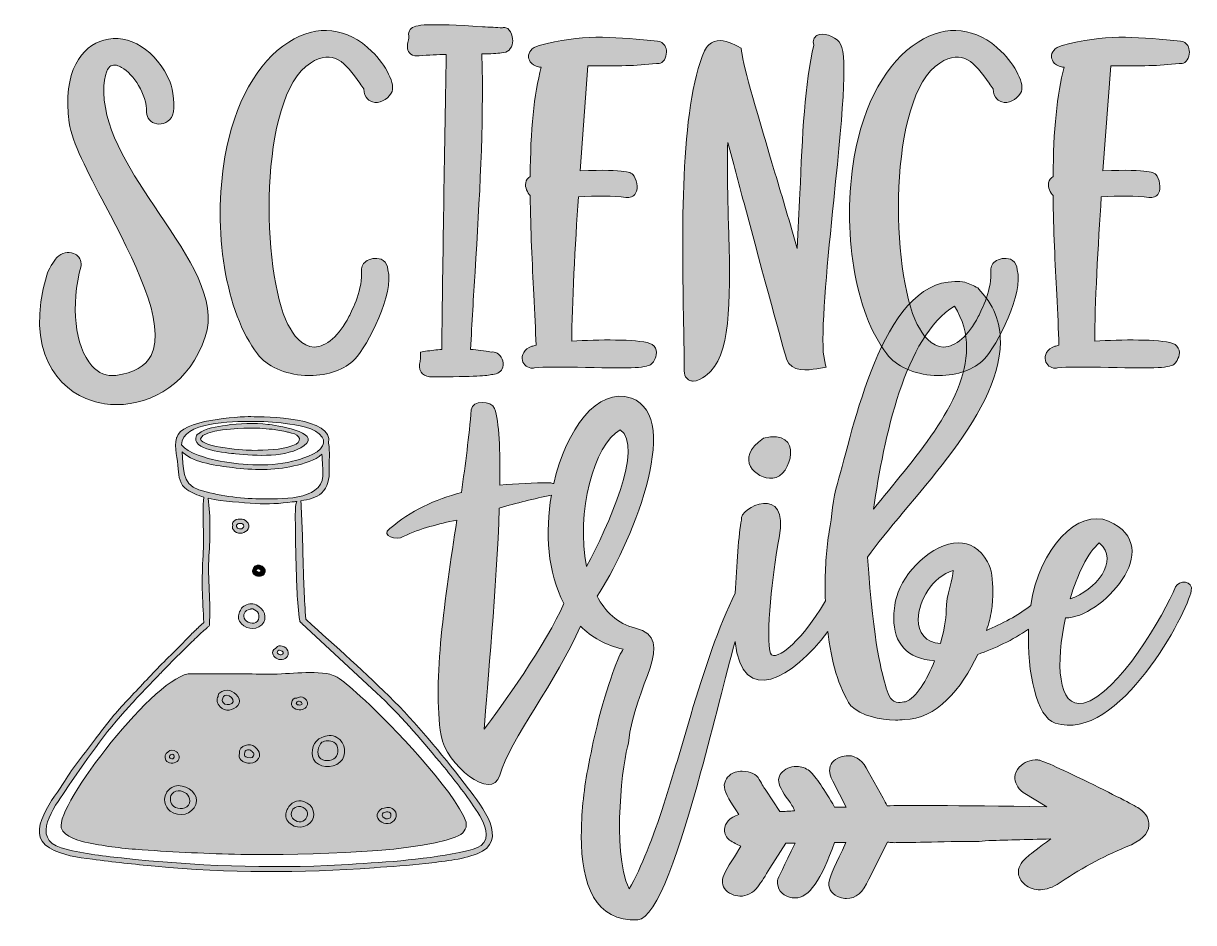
# Model space of a CAD drawing. Header units: inches. Extents: x 31 to 579, y -503 to -82.
import ezdxf

# ---------------------------------------------------------------- set-up
doc = ezdxf.new("R2010")
doc.units = ezdxf.units.IN
doc.header["$MEASUREMENT"] = 0
doc.layers.add('Layer 1', color=7, linetype='Continuous')

# ---------------------------------------------------------------- blocks, each defined once
blk = doc.blocks.new('block 2')
at = {"layer": 'Layer 1', "true_color": 0x38b449}
h = blk.add_hatch(color=95, dxfattribs=at)
h.dxf.hatch_style = 2
edge = h.paths.add_edge_path()
edge.add_spline(control_points=[(256.44, -84.03), (255.89, -83.89), (255.33, -83.91), (254.83, -84.08), (252.19, -83.96), (248.97, -83.77), (245.5, -83.56), (220.19, -82.02), (213.87, -82.27), (211.71, -84.88), (211.02, -85.72), (210.77, -86.8), (211.04, -87.85), (211.16, -88.34), (210.91, -89.47), (210.73, -90.31), (210.34, -92.05), (209.86, -94.22), (211.32, -95.87), (211.94, -96.58), (213.15, -97.39), (215.15, -97.2), (215.15, -97.2), (215.87, -97.15), (215.87, -97.15), (220.34, -96.88), (224.61, -96.63), (228.57, -96.54), (227.65, -146.12), (226.95, -191.38), (226.42, -234.71), (223.96, -234.91), (221.5, -235.2), (218.84, -235.62), (218.84, -235.62), (216.54, -235.97), (216.54, -235.97), (216.54, -235.97), (216.54, -238.31), (216.54, -238.31), (216.54, -238.98), (216.4, -239.7), (216.28, -240.39), (216, -241.9), (215.66, -243.77), (216.81, -245.43), (217.6, -246.56), (218.85, -247.27), (220.64, -247.59), (220.64, -247.59), (220.89, -247.63), (220.89, -247.63), (220.89, -247.63), (221.14, -247.63), (221.14, -247.63), (243.3, -247.47), (247.14, -247.16), (250.31, -246.41), (252.7, -246.29), (254.44, -245.05), (255.01, -243.03), (255.72, -240.49), (254.23, -237.59), (252.4, -236.47), (251.51, -235.93), (250.53, -235.79), (249.64, -236), (246.32, -235.38), (243.12, -234.96), (239.95, -234.71), (240.58, -222.34), (241.32, -210.17), (242.04, -198.37), (244.13, -164.06), (246.1, -131.61), (245.28, -96.31), (249.42, -96.26), (252.49, -96.09), (254.45, -95.81), (257.28, -95.72), (259.24, -93.94), (259.6, -91.11), (259.88, -88.94), (259.06, -84.72), (256.44, -84.03)], knot_values=[0, 0, 0, 0, 1, 1, 1, 2, 2, 2, 3, 3, 3, 4, 4, 4, 5, 5, 5, 6, 6, 6, 7, 7, 7, 8, 8, 8, 9, 9, 9, 10, 10, 10, 11, 11, 11, 12, 12, 12, 13, 13, 13, 14, 14, 14, 15, 15, 15, 16, 16, 16, 17, 17, 17, 18, 18, 18, 19, 19, 19, 20, 20, 20, 21, 21, 21, 22, 22, 22, 23, 23, 23, 24, 24, 24, 25, 25, 25, 26, 26, 26, 27, 27, 27, 28, 28, 28, 28], degree=3, periodic=1)
h = blk.add_hatch(color=95, dxfattribs=at)
h.dxf.hatch_style = 2
edge = h.paths.add_edge_path()
edge.add_spline(control_points=[(68.2, -114.4), (68.03, -105.02), (70.45, -102.56), (71.49, -101.94), (73.03, -101.03), (75.07, -101.82), (76.52, -102.65), (82.17, -105.87), (88.23, -115.08), (88.23, -123.66), (88.23, -126.38), (90.12, -128.55), (92.93, -129.06), (95.69, -129.55), (99.14, -128.31), (100.38, -124.98), (101.63, -121.71), (100.53, -112.6), (99.22, -109.55), (92.76, -94.6), (79.96, -86.49), (68.13, -89.82), (58.08, -92.65), (48.56, -104.31), (52, -128.56), (53.3, -137.68), (60.47, -151.35), (68.79, -167.18), (81.78, -191.93), (97.94, -222.72), (90.29, -237.58), (87.65, -242.7), (82.27, -245.75), (73.85, -246.9), (69.52, -247.49), (65.72, -245.96), (62.54, -242.35), (54.61, -233.35), (52.55, -214.13), (57.51, -195.59), (57.51, -195.59), (57.64, -195.1), (57.64, -195.1), (57.64, -195.1), (57.59, -194.59), (57.59, -194.59), (57.34, -192.28), (56.02, -190.5), (53.95, -189.74), (51.5, -188.82), (48.43, -189.53), (46.32, -191.5), (46.32, -191.5), (46.03, -191.82), (46.03, -191.82), (44.79, -193.42), (42.23, -197.21), (41.48, -200.01), (31.01, -235.22), (46.43, -253.71), (62.82, -258.86), (66.48, -260.01), (70.35, -260.59), (74.29, -260.59), (90.92, -260.59), (108.62, -250.25), (115.68, -228.91), (121.41, -211.49), (108.15, -191.83), (94.11, -171.03), (81.54, -152.39), (68.55, -133.12), (68.2, -114.4)], knot_values=[0, 0, 0, 0, 1, 1, 1, 2, 2, 2, 3, 3, 3, 4, 4, 4, 5, 5, 5, 6, 6, 6, 7, 7, 7, 8, 8, 8, 9, 9, 9, 10, 10, 10, 11, 11, 11, 12, 12, 12, 13, 13, 13, 14, 14, 14, 15, 15, 15, 16, 16, 16, 17, 17, 17, 18, 18, 18, 19, 19, 19, 20, 20, 20, 21, 21, 21, 22, 22, 22, 23, 23, 23, 24, 24, 24, 24], degree=3, periodic=1)
h = blk.add_hatch(color=95, dxfattribs=at)
h.dxf.hatch_style = 2
edge = h.paths.add_edge_path()
edge.add_spline(control_points=[(154.76, -90.79), (139.94, -100.22), (129.34, -119.31), (124.91, -144.55), (118.9, -178.79), (125.29, -217.61), (140.12, -236.84), (144.53, -242.61), (152.86, -246.38), (162.38, -246.91), (163.15, -246.96), (163.91, -246.98), (164.66, -246.98), (173.29, -246.98), (181.05, -244.19), (185.72, -239.32), (191.8, -232.97), (204.51, -208.11), (201.19, -197.46), (201.22, -195.58), (200.42, -193.99), (198.93, -193.01), (196.6, -191.48), (193.47, -191.99), (191.54, -193.11), (189.73, -194.15), (188.73, -195.85), (188.85, -197.72), (189.59, -206.17), (184.62, -216.11), (183, -219.35), (178.49, -228.14), (172.26, -233.61), (166.74, -233.61), (161.01, -233.6), (156.85, -227.84), (154.37, -222.99), (142.07, -198.98), (140.37, -116.18), (164.94, -100.6), (175.66, -93.76), (181.3, -100.22), (188.09, -110.08), (188.73, -111.01), (189.34, -111.91), (189.94, -112.73), (190.07, -117.17), (192.99, -118.47), (193.94, -118.78), (196.97, -119.76), (200.7, -118.03), (202.8, -114.68), (205.25, -110.76), (200.08, -101.39), (193.72, -95.11), (182.29, -83.81), (168.09, -82.23), (154.76, -90.79)], knot_values=[0, 0, 0, 0, 1, 1, 1, 2, 2, 2, 3, 3, 3, 4, 4, 4, 5, 5, 5, 6, 6, 6, 7, 7, 7, 8, 8, 8, 9, 9, 9, 10, 10, 10, 11, 11, 11, 12, 12, 12, 13, 13, 13, 14, 14, 14, 15, 15, 15, 16, 16, 16, 17, 17, 17, 18, 18, 18, 19, 19, 19, 19], degree=3, periodic=1)
h = blk.add_hatch(color=95, dxfattribs=at)
h.dxf.hatch_style = 2
edge = h.paths.add_edge_path()
edge.add_spline(control_points=[(327.56, -90.38), (327.56, -90.38), (324.36, -90.07), (324.36, -90.07), (305.55, -88.28), (291.94, -86.98), (272.11, -92.37), (268.34, -93.38), (267.05, -95.75), (267.09, -97.64), (267.12, -98.53), (267.56, -101.53), (272.25, -102.53), (272.25, -102.53), (272.82, -102.58), (272.82, -102.58), (272.89, -102.58), (272.97, -102.58), (273.04, -102.58), (269.66, -115.26), (267.96, -132.07), (267.86, -153.76), (266.77, -154.41), (266.02, -155.41), (265.76, -156.63), (265.26, -159), (266.69, -161.31), (267.87, -162.66), (268.01, -178.7), (268.83, -194.77), (269.55, -208.99), (269.99, -217.64), (270.41, -225.87), (270.59, -232.77), (269.84, -232.92), (269.19, -233.07), (268.66, -233.27), (264.98, -234.42), (263.64, -237.47), (264.22, -239.9), (264.74, -242.09), (266.65, -243.51), (268.96, -243.51), (269.27, -243.51), (269.59, -243.48), (269.92, -243.43), (273.69, -242.79), (283.89, -243), (293.73, -243.19), (316.34, -243.66), (322.75, -243.46), (324.89, -241.34), (325.5, -240.77), (327.48, -237.88), (326.88, -235.15), (326.55, -233.61), (325.45, -232.43), (323.88, -231.9), (317.6, -229.82), (299.63, -230.11), (287.4, -230.88), (287.27, -214.49), (289.01, -185.25), (290.44, -163.25), (298.46, -162.82), (307, -162.6), (312.73, -163.52), (314.65, -163.85), (316.3, -163.12), (317.22, -161.61), (318.76, -159.06), (317.54, -154.87), (315.95, -152.77), (315.37, -152.12), (313.67, -150.21), (291.2, -151.04), (291.2, -151.04), (294.87, -101.9), (294.87, -101.9), (294.87, -101.9), (298, -101.91), (298, -101.91), (307.98, -101.95), (317.43, -102), (326.95, -100.75), (327.8, -100.96), (328.71, -100.81), (329.5, -100.31), (331.43, -99.07), (332.03, -95.97), (331.47, -93.81), (330.95, -91.81), (329.42, -90.49), (327.56, -90.38)], knot_values=[0, 0, 0, 0, 1, 1, 1, 2, 2, 2, 3, 3, 3, 4, 4, 4, 5, 5, 5, 6, 6, 6, 7, 7, 7, 8, 8, 8, 9, 9, 9, 10, 10, 10, 11, 11, 11, 12, 12, 12, 13, 13, 13, 14, 14, 14, 15, 15, 15, 16, 16, 16, 17, 17, 17, 18, 18, 18, 19, 19, 19, 20, 20, 20, 21, 21, 21, 22, 22, 22, 23, 23, 23, 24, 24, 24, 25, 25, 25, 26, 26, 26, 27, 27, 27, 28, 28, 28, 29, 29, 29, 30, 30, 30, 31, 31, 31, 31], degree=3, periodic=1)
h = blk.add_hatch(color=95, dxfattribs=at)
h.dxf.hatch_style = 2
edge = h.paths.add_edge_path()
edge.add_spline(control_points=[(402.07, -87.72), (400.88, -88.51), (400, -90.07), (400.69, -92.24), (396.44, -109.48), (395.33, -134.84), (394.16, -161.67), (393.79, -170.11), (393.41, -178.74), (392.93, -187.38), (389.61, -175.86), (386.01, -163.8), (382.5, -152.02), (374.89, -126.52), (367.71, -102.42), (366.82, -95.02), (366.82, -95.02), (366.65, -93.55), (366.65, -93.55), (366.65, -93.55), (364.9, -92.69), (364.9, -92.69), (361.7, -91.13), (357.73, -89.18), (354.09, -90.47), (352.14, -91.16), (350.61, -92.64), (349.54, -94.93), (337.8, -121.26), (338.95, -182.15), (339.71, -222.45), (339.87, -231.11), (340.01, -238.59), (340.01, -244.73), (340.01, -247.94), (341.89, -249), (342.7, -249.3), (343.18, -249.49), (343.68, -249.57), (344.18, -249.57), (348.07, -249.57), (352.52, -244.87), (352.52, -244.87), (362.36, -234.52), (361.6, -207.25), (360.72, -175.67), (360.37, -162.95), (360.01, -149.94), (360.38, -137.79), (362.8, -146.78), (365.4, -156.48), (368.01, -166.21), (377.34, -200.95), (386.15, -233.77), (387.96, -239.22), (390.22, -245.56), (397.98, -244.41), (402.15, -243.79), (402.15, -243.79), (406.54, -243.1), (406.54, -243.1), (406.54, -243.1), (406.21, -242.05), (406.21, -242.05), (406.21, -242.05), (405.14, -236.07), (405.14, -236.07), (404.26, -221.86), (407.2, -192.85), (410.05, -164.8), (414.9, -117.04), (416.6, -95.59), (412.51, -90.64), (410.41, -88.14), (404.9, -85.85), (402.07, -87.72)], knot_values=[0, 0, 0, 0, 1, 1, 1, 2, 2, 2, 3, 3, 3, 4, 4, 4, 5, 5, 5, 6, 6, 6, 7, 7, 7, 8, 8, 8, 9, 9, 9, 10, 10, 10, 11, 11, 11, 12, 12, 12, 13, 13, 13, 14, 14, 14, 15, 15, 15, 16, 16, 16, 17, 17, 17, 18, 18, 18, 19, 19, 19, 20, 20, 20, 21, 21, 21, 22, 22, 22, 23, 23, 23, 24, 24, 24, 25, 25, 25, 25], degree=3, periodic=1)
h = blk.add_hatch(color=95, dxfattribs=at)
h.dxf.hatch_style = 2
edge = h.paths.add_edge_path()
edge.add_spline(control_points=[(449.5, -90.79), (434.68, -100.22), (424.08, -119.31), (419.64, -144.55), (413.64, -178.79), (420.03, -217.6), (434.85, -236.84), (439.27, -242.61), (447.59, -246.38), (457.12, -246.91), (457.88, -246.96), (458.64, -246.98), (459.39, -246.98), (468.03, -246.98), (475.78, -244.19), (480.45, -239.32), (486.54, -232.97), (499.25, -208.11), (495.93, -197.46), (495.96, -195.58), (495.15, -193.99), (493.67, -193.01), (491.34, -191.48), (488.21, -191.99), (486.27, -193.11), (484.47, -194.15), (483.46, -195.85), (483.58, -197.72), (484.32, -206.17), (479.36, -216.11), (477.73, -219.35), (473.23, -228.14), (467, -233.61), (461.47, -233.61), (455.74, -233.6), (451.59, -227.84), (449.11, -222.99), (436.81, -198.98), (435.1, -116.18), (459.68, -100.6), (470.4, -93.76), (476.03, -100.22), (482.82, -110.08), (483.47, -111.01), (484.08, -111.91), (484.68, -112.73), (484.81, -117.17), (487.73, -118.47), (488.68, -118.78), (491.71, -119.76), (495.44, -118.03), (497.53, -114.68), (499.98, -110.76), (494.82, -101.39), (488.45, -95.11), (477.02, -83.81), (462.83, -82.23), (449.5, -90.79)], knot_values=[0, 0, 0, 0, 1, 1, 1, 2, 2, 2, 3, 3, 3, 4, 4, 4, 5, 5, 5, 6, 6, 6, 7, 7, 7, 8, 8, 8, 9, 9, 9, 10, 10, 10, 11, 11, 11, 12, 12, 12, 13, 13, 13, 14, 14, 14, 15, 15, 15, 16, 16, 16, 17, 17, 17, 18, 18, 18, 19, 19, 19, 19], degree=3, periodic=1)
h = blk.add_hatch(color=95, dxfattribs=at)
h.dxf.hatch_style = 2
edge = h.paths.add_edge_path()
edge.add_spline(control_points=[(576.37, -93.81), (575.85, -91.81), (574.32, -90.49), (572.46, -90.38), (572.46, -90.38), (569.27, -90.07), (569.27, -90.07), (550.45, -88.28), (536.85, -86.98), (517.01, -92.37), (513.24, -93.38), (511.95, -95.75), (512, -97.64), (512.02, -98.53), (512.46, -101.53), (517.16, -102.53), (517.16, -102.53), (517.72, -102.58), (517.72, -102.58), (517.8, -102.58), (517.87, -102.58), (517.95, -102.58), (514.56, -115.26), (512.86, -132.07), (512.77, -153.76), (511.67, -154.41), (510.93, -155.41), (510.67, -156.63), (510.16, -159), (511.59, -161.31), (512.77, -162.66), (512.91, -178.7), (513.73, -194.77), (514.45, -208.99), (514.89, -217.64), (515.31, -225.87), (515.5, -232.77), (514.75, -232.92), (514.09, -233.07), (513.56, -233.27), (509.88, -234.42), (508.54, -237.47), (509.12, -239.9), (509.64, -242.09), (511.56, -243.51), (513.86, -243.51), (514.18, -243.51), (514.5, -243.48), (514.82, -243.43), (518.59, -242.79), (528.79, -243), (538.64, -243.19), (561.24, -243.66), (567.66, -243.46), (569.79, -241.34), (570.4, -240.77), (572.38, -237.88), (571.79, -235.15), (571.45, -233.61), (570.36, -232.43), (568.79, -231.9), (562.51, -229.82), (544.54, -230.11), (532.3, -230.88), (532.17, -214.49), (533.91, -185.25), (535.34, -163.25), (543.36, -162.82), (551.9, -162.6), (557.63, -163.52), (559.55, -163.85), (561.2, -163.12), (562.12, -161.61), (563.67, -159.06), (562.44, -154.87), (560.85, -152.77), (560.28, -152.12), (558.57, -150.21), (536.1, -151.04), (536.1, -151.04), (539.77, -101.9), (539.77, -101.9), (539.77, -101.9), (542.9, -101.91), (542.9, -101.91), (552.89, -101.95), (562.33, -102), (571.85, -100.75), (572.7, -100.96), (573.61, -100.81), (574.4, -100.31), (576.34, -99.07), (576.93, -95.97), (576.37, -93.81)], knot_values=[0, 0, 0, 0, 1, 1, 1, 2, 2, 2, 3, 3, 3, 4, 4, 4, 5, 5, 5, 6, 6, 6, 7, 7, 7, 8, 8, 8, 9, 9, 9, 10, 10, 10, 11, 11, 11, 12, 12, 12, 13, 13, 13, 14, 14, 14, 15, 15, 15, 16, 16, 16, 17, 17, 17, 18, 18, 18, 19, 19, 19, 20, 20, 20, 21, 21, 21, 22, 22, 22, 23, 23, 23, 24, 24, 24, 25, 25, 25, 26, 26, 26, 27, 27, 27, 28, 28, 28, 29, 29, 29, 30, 30, 30, 31, 31, 31, 31], degree=3, periodic=1)
at = {"layer": 'Layer 1', "lineweight": 0}
for points, knots in [([(256.44, -84.03), (255.89, -83.89), (255.33, -83.91), (254.83, -84.08), (252.19, -83.96), (248.97, -83.77), (245.5, -83.56), (220.19, -82.02), (213.87, -82.27), (211.71, -84.88), (211.02, -85.72), (210.77, -86.8), (211.04, -87.85), (211.16, -88.34), (210.91, -89.47), (210.73, -90.31), (210.34, -92.05), (209.86, -94.22), (211.32, -95.87), (211.94, -96.58), (213.15, -97.39), (215.15, -97.2), (215.15, -97.2), (215.87, -97.15), (215.87, -97.15), (220.34, -96.88), (224.61, -96.63), (228.57, -96.54), (227.65, -146.12), (226.95, -191.38), (226.42, -234.71), (223.96, -234.91), (221.5, -235.2), (218.84, -235.62), (218.84, -235.62), (216.54, -235.97), (216.54, -235.97), (216.54, -235.97), (216.54, -238.31), (216.54, -238.31), (216.54, -238.98), (216.4, -239.7), (216.28, -240.39), (216, -241.9), (215.66, -243.77), (216.81, -245.43), (217.6, -246.56), (218.85, -247.27), (220.64, -247.59), (220.64, -247.59), (220.89, -247.63), (220.89, -247.63), (220.89, -247.63), (221.14, -247.63), (221.14, -247.63), (243.3, -247.47), (247.14, -247.16), (250.31, -246.41), (252.7, -246.29), (254.44, -245.05), (255.01, -243.03), (255.72, -240.49), (254.23, -237.59), (252.4, -236.47), (251.51, -235.93), (250.53, -235.79), (249.64, -236), (246.32, -235.38), (243.12, -234.96), (239.95, -234.71), (240.58, -222.34), (241.32, -210.17), (242.04, -198.37), (244.13, -164.06), (246.1, -131.61), (245.28, -96.31), (249.42, -96.26), (252.49, -96.09), (254.45, -95.81), (257.28, -95.72), (259.24, -93.94), (259.6, -91.11), (259.88, -88.94), (259.06, -84.72), (256.44, -84.03)], [0, 0, 0, 0, 1, 1, 1, 2, 2, 2, 3, 3, 3, 4, 4, 4, 5, 5, 5, 6, 6, 6, 7, 7, 7, 8, 8, 8, 9, 9, 9, 10, 10, 10, 11, 11, 11, 12, 12, 12, 13, 13, 13, 14, 14, 14, 15, 15, 15, 16, 16, 16, 17, 17, 17, 18, 18, 18, 19, 19, 19, 20, 20, 20, 21, 21, 21, 22, 22, 22, 23, 23, 23, 24, 24, 24, 25, 25, 25, 26, 26, 26, 27, 27, 27, 28, 28, 28, 28]), ([(68.2, -114.4), (68.03, -105.02), (70.45, -102.56), (71.49, -101.94), (73.03, -101.03), (75.07, -101.82), (76.52, -102.65), (82.17, -105.87), (88.23, -115.08), (88.23, -123.66), (88.23, -126.38), (90.12, -128.55), (92.93, -129.06), (95.69, -129.55), (99.14, -128.31), (100.38, -124.98), (101.63, -121.71), (100.53, -112.6), (99.22, -109.55), (92.76, -94.6), (79.96, -86.49), (68.13, -89.82), (58.08, -92.65), (48.56, -104.31), (52, -128.56), (53.3, -137.68), (60.47, -151.35), (68.79, -167.18), (81.78, -191.93), (97.94, -222.72), (90.29, -237.58), (87.65, -242.7), (82.27, -245.75), (73.85, -246.9), (69.52, -247.49), (65.72, -245.96), (62.54, -242.35), (54.61, -233.35), (52.55, -214.13), (57.51, -195.59), (57.51, -195.59), (57.64, -195.1), (57.64, -195.1), (57.64, -195.1), (57.59, -194.59), (57.59, -194.59), (57.34, -192.28), (56.02, -190.5), (53.95, -189.74), (51.5, -188.82), (48.43, -189.53), (46.32, -191.5), (46.32, -191.5), (46.03, -191.82), (46.03, -191.82), (44.79, -193.42), (42.23, -197.21), (41.48, -200.01), (31.01, -235.22), (46.43, -253.71), (62.82, -258.86), (66.48, -260.01), (70.35, -260.59), (74.29, -260.59), (90.92, -260.59), (108.62, -250.25), (115.68, -228.91), (121.41, -211.49), (108.15, -191.83), (94.11, -171.03), (81.54, -152.39), (68.55, -133.12), (68.2, -114.4)], [0, 0, 0, 0, 1, 1, 1, 2, 2, 2, 3, 3, 3, 4, 4, 4, 5, 5, 5, 6, 6, 6, 7, 7, 7, 8, 8, 8, 9, 9, 9, 10, 10, 10, 11, 11, 11, 12, 12, 12, 13, 13, 13, 14, 14, 14, 15, 15, 15, 16, 16, 16, 17, 17, 17, 18, 18, 18, 19, 19, 19, 20, 20, 20, 21, 21, 21, 22, 22, 22, 23, 23, 23, 24, 24, 24, 24]), ([(154.76, -90.79), (139.94, -100.22), (129.34, -119.31), (124.91, -144.55), (118.9, -178.79), (125.29, -217.61), (140.12, -236.84), (144.53, -242.61), (152.86, -246.38), (162.38, -246.91), (163.15, -246.96), (163.91, -246.98), (164.66, -246.98), (173.29, -246.98), (181.05, -244.19), (185.72, -239.32), (191.8, -232.97), (204.51, -208.11), (201.19, -197.46), (201.22, -195.58), (200.42, -193.99), (198.93, -193.01), (196.6, -191.48), (193.47, -191.99), (191.54, -193.11), (189.73, -194.15), (188.73, -195.85), (188.85, -197.72), (189.59, -206.17), (184.62, -216.11), (183, -219.35), (178.49, -228.14), (172.26, -233.61), (166.74, -233.61), (161.01, -233.6), (156.85, -227.84), (154.37, -222.99), (142.07, -198.98), (140.37, -116.18), (164.94, -100.6), (175.66, -93.76), (181.3, -100.22), (188.09, -110.08), (188.73, -111.01), (189.34, -111.91), (189.94, -112.73), (190.07, -117.17), (192.99, -118.47), (193.94, -118.78), (196.97, -119.76), (200.7, -118.03), (202.8, -114.68), (205.25, -110.76), (200.08, -101.39), (193.72, -95.11), (182.29, -83.81), (168.09, -82.23), (154.76, -90.79)], [0, 0, 0, 0, 1, 1, 1, 2, 2, 2, 3, 3, 3, 4, 4, 4, 5, 5, 5, 6, 6, 6, 7, 7, 7, 8, 8, 8, 9, 9, 9, 10, 10, 10, 11, 11, 11, 12, 12, 12, 13, 13, 13, 14, 14, 14, 15, 15, 15, 16, 16, 16, 17, 17, 17, 18, 18, 18, 19, 19, 19, 19]), ([(327.56, -90.38), (327.56, -90.38), (324.36, -90.07), (324.36, -90.07), (305.55, -88.28), (291.94, -86.98), (272.11, -92.37), (268.34, -93.38), (267.05, -95.75), (267.09, -97.64), (267.12, -98.53), (267.56, -101.53), (272.25, -102.53), (272.25, -102.53), (272.82, -102.58), (272.82, -102.58), (272.89, -102.58), (272.97, -102.58), (273.04, -102.58), (269.66, -115.26), (267.96, -132.07), (267.86, -153.76), (266.77, -154.41), (266.02, -155.41), (265.76, -156.63), (265.26, -159), (266.69, -161.31), (267.87, -162.66), (268.01, -178.7), (268.83, -194.77), (269.55, -208.99), (269.99, -217.64), (270.41, -225.87), (270.59, -232.77), (269.84, -232.92), (269.19, -233.07), (268.66, -233.27), (264.98, -234.42), (263.64, -237.47), (264.22, -239.9), (264.74, -242.09), (266.65, -243.51), (268.96, -243.51), (269.27, -243.51), (269.59, -243.48), (269.92, -243.43), (273.69, -242.79), (283.89, -243), (293.73, -243.19), (316.34, -243.66), (322.75, -243.46), (324.89, -241.34), (325.5, -240.77), (327.48, -237.88), (326.88, -235.15), (326.55, -233.61), (325.45, -232.43), (323.88, -231.9), (317.6, -229.82), (299.63, -230.11), (287.4, -230.88), (287.27, -214.49), (289.01, -185.25), (290.44, -163.25), (298.46, -162.82), (307, -162.6), (312.73, -163.52), (314.65, -163.85), (316.3, -163.12), (317.22, -161.61), (318.76, -159.06), (317.54, -154.87), (315.95, -152.77), (315.37, -152.12), (313.67, -150.21), (291.2, -151.04), (291.2, -151.04), (294.87, -101.9), (294.87, -101.9), (294.87, -101.9), (298, -101.91), (298, -101.91), (307.98, -101.95), (317.43, -102), (326.95, -100.75), (327.8, -100.96), (328.71, -100.81), (329.5, -100.31), (331.43, -99.07), (332.03, -95.97), (331.47, -93.81), (330.95, -91.81), (329.42, -90.49), (327.56, -90.38)], [0, 0, 0, 0, 1, 1, 1, 2, 2, 2, 3, 3, 3, 4, 4, 4, 5, 5, 5, 6, 6, 6, 7, 7, 7, 8, 8, 8, 9, 9, 9, 10, 10, 10, 11, 11, 11, 12, 12, 12, 13, 13, 13, 14, 14, 14, 15, 15, 15, 16, 16, 16, 17, 17, 17, 18, 18, 18, 19, 19, 19, 20, 20, 20, 21, 21, 21, 22, 22, 22, 23, 23, 23, 24, 24, 24, 25, 25, 25, 26, 26, 26, 27, 27, 27, 28, 28, 28, 29, 29, 29, 30, 30, 30, 31, 31, 31, 31]), ([(402.07, -87.72), (400.88, -88.51), (400, -90.07), (400.69, -92.24), (396.44, -109.48), (395.33, -134.84), (394.16, -161.67), (393.79, -170.11), (393.41, -178.74), (392.93, -187.38), (389.61, -175.86), (386.01, -163.8), (382.5, -152.02), (374.89, -126.52), (367.71, -102.42), (366.82, -95.02), (366.82, -95.02), (366.65, -93.55), (366.65, -93.55), (366.65, -93.55), (364.9, -92.69), (364.9, -92.69), (361.7, -91.13), (357.73, -89.18), (354.09, -90.47), (352.14, -91.16), (350.61, -92.64), (349.54, -94.93), (337.8, -121.26), (338.95, -182.15), (339.71, -222.45), (339.87, -231.11), (340.01, -238.59), (340.01, -244.73), (340.01, -247.94), (341.89, -249), (342.7, -249.3), (343.18, -249.49), (343.68, -249.57), (344.18, -249.57), (348.07, -249.57), (352.52, -244.87), (352.52, -244.87), (362.36, -234.52), (361.6, -207.25), (360.72, -175.67), (360.37, -162.95), (360.01, -149.94), (360.38, -137.79), (362.8, -146.78), (365.4, -156.48), (368.01, -166.21), (377.34, -200.95), (386.15, -233.77), (387.96, -239.22), (390.22, -245.56), (397.98, -244.41), (402.15, -243.79), (402.15, -243.79), (406.54, -243.1), (406.54, -243.1), (406.54, -243.1), (406.21, -242.05), (406.21, -242.05), (406.21, -242.05), (405.14, -236.07), (405.14, -236.07), (404.26, -221.86), (407.2, -192.85), (410.05, -164.8), (414.9, -117.04), (416.6, -95.59), (412.51, -90.64), (410.41, -88.14), (404.9, -85.85), (402.07, -87.72)], [0, 0, 0, 0, 1, 1, 1, 2, 2, 2, 3, 3, 3, 4, 4, 4, 5, 5, 5, 6, 6, 6, 7, 7, 7, 8, 8, 8, 9, 9, 9, 10, 10, 10, 11, 11, 11, 12, 12, 12, 13, 13, 13, 14, 14, 14, 15, 15, 15, 16, 16, 16, 17, 17, 17, 18, 18, 18, 19, 19, 19, 20, 20, 20, 21, 21, 21, 22, 22, 22, 23, 23, 23, 24, 24, 24, 25, 25, 25, 25]), ([(449.5, -90.79), (434.68, -100.22), (424.08, -119.31), (419.64, -144.55), (413.64, -178.79), (420.03, -217.6), (434.85, -236.84), (439.27, -242.61), (447.59, -246.38), (457.12, -246.91), (457.88, -246.96), (458.64, -246.98), (459.39, -246.98), (468.03, -246.98), (475.78, -244.19), (480.45, -239.32), (486.54, -232.97), (499.25, -208.11), (495.93, -197.46), (495.96, -195.58), (495.15, -193.99), (493.67, -193.01), (491.34, -191.48), (488.21, -191.99), (486.27, -193.11), (484.47, -194.15), (483.46, -195.85), (483.58, -197.72), (484.32, -206.17), (479.36, -216.11), (477.73, -219.35), (473.23, -228.14), (467, -233.61), (461.47, -233.61), (455.74, -233.6), (451.59, -227.84), (449.11, -222.99), (436.81, -198.98), (435.1, -116.18), (459.68, -100.6), (470.4, -93.76), (476.03, -100.22), (482.82, -110.08), (483.47, -111.01), (484.08, -111.91), (484.68, -112.73), (484.81, -117.17), (487.73, -118.47), (488.68, -118.78), (491.71, -119.76), (495.44, -118.03), (497.53, -114.68), (499.98, -110.76), (494.82, -101.39), (488.45, -95.11), (477.02, -83.81), (462.83, -82.23), (449.5, -90.79)], [0, 0, 0, 0, 1, 1, 1, 2, 2, 2, 3, 3, 3, 4, 4, 4, 5, 5, 5, 6, 6, 6, 7, 7, 7, 8, 8, 8, 9, 9, 9, 10, 10, 10, 11, 11, 11, 12, 12, 12, 13, 13, 13, 14, 14, 14, 15, 15, 15, 16, 16, 16, 17, 17, 17, 18, 18, 18, 19, 19, 19, 19]), ([(576.37, -93.81), (575.85, -91.81), (574.32, -90.49), (572.46, -90.38), (572.46, -90.38), (569.27, -90.07), (569.27, -90.07), (550.45, -88.28), (536.85, -86.98), (517.01, -92.37), (513.24, -93.38), (511.95, -95.75), (512, -97.64), (512.02, -98.53), (512.46, -101.53), (517.16, -102.53), (517.16, -102.53), (517.72, -102.58), (517.72, -102.58), (517.8, -102.58), (517.87, -102.58), (517.95, -102.58), (514.56, -115.26), (512.86, -132.07), (512.77, -153.76), (511.67, -154.41), (510.93, -155.41), (510.67, -156.63), (510.16, -159), (511.59, -161.31), (512.77, -162.66), (512.91, -178.7), (513.73, -194.77), (514.45, -208.99), (514.89, -217.64), (515.31, -225.87), (515.5, -232.77), (514.75, -232.92), (514.09, -233.07), (513.56, -233.27), (509.88, -234.42), (508.54, -237.47), (509.12, -239.9), (509.64, -242.09), (511.56, -243.51), (513.86, -243.51), (514.18, -243.51), (514.5, -243.48), (514.82, -243.43), (518.59, -242.79), (528.79, -243), (538.64, -243.19), (561.24, -243.66), (567.66, -243.46), (569.79, -241.34), (570.4, -240.77), (572.38, -237.88), (571.79, -235.15), (571.45, -233.61), (570.36, -232.43), (568.79, -231.9), (562.51, -229.82), (544.54, -230.11), (532.3, -230.88), (532.17, -214.49), (533.91, -185.25), (535.34, -163.25), (543.36, -162.82), (551.9, -162.6), (557.63, -163.52), (559.55, -163.85), (561.2, -163.12), (562.12, -161.61), (563.67, -159.06), (562.44, -154.87), (560.85, -152.77), (560.28, -152.12), (558.57, -150.21), (536.1, -151.04), (536.1, -151.04), (539.77, -101.9), (539.77, -101.9), (539.77, -101.9), (542.9, -101.91), (542.9, -101.91), (552.89, -101.95), (562.33, -102), (571.85, -100.75), (572.7, -100.96), (573.61, -100.81), (574.4, -100.31), (576.34, -99.07), (576.93, -95.97), (576.37, -93.81)], [0, 0, 0, 0, 1, 1, 1, 2, 2, 2, 3, 3, 3, 4, 4, 4, 5, 5, 5, 6, 6, 6, 7, 7, 7, 8, 8, 8, 9, 9, 9, 10, 10, 10, 11, 11, 11, 12, 12, 12, 13, 13, 13, 14, 14, 14, 15, 15, 15, 16, 16, 16, 17, 17, 17, 18, 18, 18, 19, 19, 19, 20, 20, 20, 21, 21, 21, 22, 22, 22, 23, 23, 23, 24, 24, 24, 25, 25, 25, 26, 26, 26, 27, 27, 27, 28, 28, 28, 29, 29, 29, 30, 30, 30, 31, 31, 31, 31])]:
    blk.add_open_spline(points, degree=3, knots=knots, dxfattribs=at)
blk = doc.blocks.new('block 3')
at = {"layer": 'Layer 1', "true_color": 0x231f20}
h = blk.add_hatch(color=250, dxfattribs=at)
h.dxf.hatch_style = 2
edge = h.paths.add_edge_path()
edge.add_spline(control_points=[(570.11, -345.98), (564.93, -358.57), (543.12, -396.61), (527.04, -400.36), (514.77, -403.04), (513.95, -381.34), (518.58, -360.45), (534.67, -360.98), (566.56, -327.23), (538.76, -315.18), (524.64, -309.05), (506.21, -327.62), (502.28, -354.75), (496.39, -359.31), (488.64, -363.34), (481.52, -366.34), (482.61, -363.13), (483.43, -360.18), (483.97, -356.97), (484.24, -354.82), (484.52, -351.61), (484.52, -348.13), (484.52, -343.04), (483.97, -337.41), (482.06, -334.2), (478.52, -327.77), (473.61, -325.36), (468.43, -325.36), (456.17, -325.36), (442.54, -339.29), (439.54, -350.54), (438.45, -354.29), (438.17, -357.77), (438.17, -360.72), (438.17, -372.23), (444.17, -379.73), (457.26, -380.54), (453.71, -389.91), (448.53, -397.95), (443.63, -399.82), (442.54, -399.82), (441.45, -400.09), (440.36, -400.09), (437.08, -400.09), (435.72, -396.88), (434.63, -393.39), (432.72, -386.16), (428.63, -374.11), (425.91, -332.06), (442.81, -307.41), (488.06, -266.16), (488.06, -231.34), (488.06, -222.24), (485.06, -213.67), (477.43, -205.9), (475.52, -204.83), (473.61, -204.02), (471.43, -203.22), (469.8, -202.95), (468.43, -202.95), (466.8, -202.95), (432.18, -202.95), (419.09, -273.13), (411.73, -297.5), (409.55, -304.47), (409.28, -313.04), (407.92, -320), (406.55, -327.23), (406.01, -336.34), (406.01, -345.98), (406.01, -348.14), (406.05, -350.33), (406.13, -352.53), (393.71, -373.68), (380.88, -382.54), (380.11, -375.98), (378.21, -364.2), (382.29, -334.2), (384.48, -322.95), (389.66, -296.97), (365.39, -308.75), (366.76, -314.65), (365.55, -320.9), (364.46, -336.1), (363.88, -348.96), (356.02, -364.36), (349.4, -384.91), (343.04, -405.98), (338.96, -420.18), (334.59, -434.64), (330.5, -447.77), (325.33, -463.3), (320.15, -477.23), (314.15, -487.41), (305.7, -468.66), (311.42, -426.34), (313.88, -419.11), (316.33, -391.79), (337.32, -370.36), (317.15, -365.27), (308.7, -363.13), (302.97, -357.5), (299.16, -350.27), (313.88, -328.57), (340.32, -266.43), (315.24, -257.59), (299.24, -252.07), (284.67, -272.31), (278.9, -297.58), (278.35, -297.4), (277.74, -297.28), (277.08, -297.24), (269.45, -297.24), (261.54, -297.5), (253.64, -298.31), (253.91, -281.97), (253.36, -268.58), (251.18, -262.41), (249.82, -258.66), (240.55, -258.4), (240.28, -262.95), (239.19, -275.27), (237.55, -288.4), (235.65, -301.79), (223.38, -305), (211.66, -310.36), (202.12, -318.66), (197.48, -321.88), (205.39, -324.56), (208.39, -322.41), (216.56, -318.4), (225.01, -316.52), (233.47, -314.65), (228.01, -351.61), (222.02, -389.11), (226.1, -415.63), (228.29, -429.02), (250.09, -446.96), (253.64, -434.11), (258.19, -417.77), (280.62, -389.67), (291.38, -364.3), (296.53, -369.44), (303.14, -373.27), (311.42, -375.18), (309.52, -377.06), (304.06, -391.79), (299.16, -411.07), (297.52, -417.5), (296.16, -424.47), (294.79, -431.43), (292.89, -441.88), (291.8, -452.59), (291.8, -462.5), (291.8, -485.27), (298.34, -503.21), (318.24, -501.88), (327.23, -501.34), (338.14, -468.13), (347.68, -433.04), (353.85, -410.64), (359.48, -387.52), (363.82, -371.62), (367.13, -402.54), (390.87, -388.95), (407.22, -366.83), (408.85, -380.36), (412.23, -393.2), (418, -401.7), (422.91, -406.25), (431.63, -408.39), (438.99, -408.39), (440.36, -408.39), (441.72, -408.13), (443.08, -408.13), (457.8, -408.13), (470.07, -393.66), (477.43, -377.59), (485.36, -374.91), (493.91, -370.76), (501.28, -365.79), (500.48, -386.13), (505.12, -407), (513.68, -409.73), (543.66, -419.64), (575.83, -357.23), (577.47, -347.86), (578.56, -342.77), (571.47, -342.77), (570.11, -345.98)], knot_values=[0, 0, 0, 0, 1, 1, 1, 2, 2, 2, 3, 3, 3, 4, 4, 4, 5, 5, 5, 6, 6, 6, 7, 7, 7, 8, 8, 8, 9, 9, 9, 10, 10, 10, 11, 11, 11, 12, 12, 12, 13, 13, 13, 14, 14, 14, 15, 15, 15, 16, 16, 16, 17, 17, 17, 18, 18, 18, 19, 19, 19, 20, 20, 20, 21, 21, 21, 22, 22, 22, 23, 23, 23, 24, 24, 24, 25, 25, 25, 26, 26, 26, 27, 27, 27, 28, 28, 28, 29, 29, 29, 30, 30, 30, 31, 31, 31, 32, 32, 32, 33, 33, 33, 34, 34, 34, 35, 35, 35, 36, 36, 36, 37, 37, 37, 38, 38, 38, 39, 39, 39, 40, 40, 40, 41, 41, 41, 42, 42, 42, 43, 43, 43, 44, 44, 44, 45, 45, 45, 46, 46, 46, 47, 47, 47, 48, 48, 48, 49, 49, 49, 50, 50, 50, 51, 51, 51, 52, 52, 52, 53, 53, 53, 54, 54, 54, 55, 55, 55, 56, 56, 56, 57, 57, 57, 58, 58, 58, 59, 59, 59, 60, 60, 60, 61, 61, 61, 62, 62, 62, 63, 63, 63, 63], degree=3, periodic=1)
edge = h.paths.add_edge_path()
edge.add_spline(control_points=[(534.4, -325.36), (544.21, -333.66), (532.49, -347.86), (520.77, -351.61), (524.04, -340.09), (528.94, -329.91), (534.4, -325.36)], knot_values=[0, 0, 0, 0, 1, 1, 1, 2, 2, 2, 2], degree=3, periodic=1)
edge = h.paths.add_edge_path()
edge.add_spline(control_points=[(466.52, -214.47), (470.61, -220.9), (472.25, -227.33), (472.25, -234.02), (472.25, -259.74), (446.62, -287.06), (428.63, -309.56), (433.54, -276.08), (443.35, -228.67), (466.52, -214.47)], knot_values=[0, 0, 0, 0, 1, 1, 1, 2, 2, 2, 3, 3, 3, 3], degree=3, periodic=1)
edge = h.paths.add_edge_path()
edge.add_spline(control_points=[(310.06, -272.33), (321.24, -280.36), (304.34, -317.59), (294.25, -336.34), (289.34, -311.43), (297.52, -279.29), (310.06, -272.33)], knot_values=[0, 0, 0, 0, 1, 1, 1, 2, 2, 2, 2], degree=3, periodic=1)
edge = h.paths.add_edge_path()
edge.add_spline(control_points=[(246.28, -412.68), (247.64, -392.59), (252.27, -345.98), (253.36, -309.02), (261.51, -306.7), (269.65, -304.63), (277.8, -303.05), (274.79, -320.43), (275.98, -339.4), (283.61, -353.72), (275.85, -372.18), (253.68, -402.98), (246.28, -412.68)], knot_values=[0, 0, 0, 0, 1, 1, 1, 2, 2, 2, 3, 3, 3, 4, 4, 4, 4], degree=3, periodic=1)
edge = h.paths.add_edge_path()
edge.add_spline(control_points=[(462.71, -356.97), (462.71, -361.25), (461.62, -366.88), (459.98, -372.5), (452.89, -372.23), (449.62, -367.15), (449.62, -361.25), (449.62, -352.41), (456.17, -341.43), (465.98, -338.22), (465.98, -341.97), (462.71, -349.47), (462.71, -356.97)], knot_values=[0, 0, 0, 0, 1, 1, 1, 2, 2, 2, 3, 3, 3, 4, 4, 4, 4], degree=3, periodic=1)
h = blk.add_hatch(color=250, dxfattribs=at)
h.dxf.hatch_style = 2
edge = h.paths.add_edge_path()
edge.add_spline(control_points=[(381.48, -295.09), (390.2, -294.56), (396.47, -271.25), (377.12, -276.34), (362.94, -285.99), (373.57, -295.63), (381.48, -295.09)], knot_values=[0, 0, 0, 0, 1, 1, 1, 2, 2, 2, 2], degree=3, periodic=1)
at = {"layer": 'Layer 1', "lineweight": 0}
for points, knots in [([(570.11, -345.98), (564.93, -358.57), (543.12, -396.61), (527.04, -400.36), (514.77, -403.04), (513.95, -381.34), (518.58, -360.45), (534.67, -360.98), (566.56, -327.23), (538.76, -315.18), (524.64, -309.05), (506.21, -327.62), (502.28, -354.75), (496.39, -359.31), (488.64, -363.34), (481.52, -366.34), (482.61, -363.13), (483.43, -360.18), (483.97, -356.97), (484.24, -354.82), (484.52, -351.61), (484.52, -348.13), (484.52, -343.04), (483.97, -337.41), (482.06, -334.2), (478.52, -327.77), (473.61, -325.36), (468.43, -325.36), (456.17, -325.36), (442.54, -339.29), (439.54, -350.54), (438.45, -354.29), (438.17, -357.77), (438.17, -360.72), (438.17, -372.23), (444.17, -379.73), (457.26, -380.54), (453.71, -389.91), (448.53, -397.95), (443.63, -399.82), (442.54, -399.82), (441.45, -400.09), (440.36, -400.09), (437.08, -400.09), (435.72, -396.88), (434.63, -393.39), (432.72, -386.16), (428.63, -374.11), (425.91, -332.06), (442.81, -307.41), (488.06, -266.16), (488.06, -231.34), (488.06, -222.24), (485.06, -213.67), (477.43, -205.9), (475.52, -204.83), (473.61, -204.02), (471.43, -203.22), (469.8, -202.95), (468.43, -202.95), (466.8, -202.95), (432.18, -202.95), (419.09, -273.13), (411.73, -297.5), (409.55, -304.47), (409.28, -313.04), (407.92, -320), (406.55, -327.23), (406.01, -336.34), (406.01, -345.98), (406.01, -348.14), (406.05, -350.33), (406.13, -352.53), (393.71, -373.68), (380.88, -382.54), (380.11, -375.98), (378.21, -364.2), (382.29, -334.2), (384.48, -322.95), (389.66, -296.97), (365.39, -308.75), (366.76, -314.65), (365.55, -320.9), (364.46, -336.1), (363.88, -348.96), (356.02, -364.36), (349.4, -384.91), (343.04, -405.98), (338.96, -420.18), (334.59, -434.64), (330.5, -447.77), (325.33, -463.3), (320.15, -477.23), (314.15, -487.41), (305.7, -468.66), (311.42, -426.34), (313.88, -419.11), (316.33, -391.79), (337.32, -370.36), (317.15, -365.27), (308.7, -363.13), (302.97, -357.5), (299.16, -350.27), (313.88, -328.57), (340.32, -266.43), (315.24, -257.59), (299.24, -252.07), (284.67, -272.31), (278.9, -297.58), (278.35, -297.4), (277.74, -297.28), (277.08, -297.24), (269.45, -297.24), (261.54, -297.5), (253.64, -298.31), (253.91, -281.97), (253.36, -268.58), (251.18, -262.41), (249.82, -258.66), (240.55, -258.4), (240.28, -262.95), (239.19, -275.27), (237.55, -288.4), (235.65, -301.79), (223.38, -305), (211.66, -310.36), (202.12, -318.66), (197.48, -321.88), (205.39, -324.56), (208.39, -322.41), (216.56, -318.4), (225.01, -316.52), (233.47, -314.65), (228.01, -351.61), (222.02, -389.11), (226.1, -415.63), (228.29, -429.02), (250.09, -446.96), (253.64, -434.11), (258.19, -417.77), (280.62, -389.67), (291.38, -364.3), (296.53, -369.44), (303.14, -373.27), (311.42, -375.18), (309.52, -377.06), (304.06, -391.79), (299.16, -411.07), (297.52, -417.5), (296.16, -424.47), (294.79, -431.43), (292.89, -441.88), (291.8, -452.59), (291.8, -462.5), (291.8, -485.27), (298.34, -503.21), (318.24, -501.88), (327.23, -501.34), (338.14, -468.13), (347.68, -433.04), (353.85, -410.64), (359.48, -387.52), (363.82, -371.62), (367.13, -402.54), (390.87, -388.95), (407.22, -366.83), (408.85, -380.36), (412.23, -393.2), (418, -401.7), (422.91, -406.25), (431.63, -408.39), (438.99, -408.39), (440.36, -408.39), (441.72, -408.13), (443.08, -408.13), (457.8, -408.13), (470.07, -393.66), (477.43, -377.59), (485.36, -374.91), (493.91, -370.76), (501.28, -365.79), (500.48, -386.13), (505.12, -407), (513.68, -409.73), (543.66, -419.64), (575.83, -357.23), (577.47, -347.86), (578.56, -342.77), (571.47, -342.77), (570.11, -345.98)], [0, 0, 0, 0, 1, 1, 1, 2, 2, 2, 3, 3, 3, 4, 4, 4, 5, 5, 5, 6, 6, 6, 7, 7, 7, 8, 8, 8, 9, 9, 9, 10, 10, 10, 11, 11, 11, 12, 12, 12, 13, 13, 13, 14, 14, 14, 15, 15, 15, 16, 16, 16, 17, 17, 17, 18, 18, 18, 19, 19, 19, 20, 20, 20, 21, 21, 21, 22, 22, 22, 23, 23, 23, 24, 24, 24, 25, 25, 25, 26, 26, 26, 27, 27, 27, 28, 28, 28, 29, 29, 29, 30, 30, 30, 31, 31, 31, 32, 32, 32, 33, 33, 33, 34, 34, 34, 35, 35, 35, 36, 36, 36, 37, 37, 37, 38, 38, 38, 39, 39, 39, 40, 40, 40, 41, 41, 41, 42, 42, 42, 43, 43, 43, 44, 44, 44, 45, 45, 45, 46, 46, 46, 47, 47, 47, 48, 48, 48, 49, 49, 49, 50, 50, 50, 51, 51, 51, 52, 52, 52, 53, 53, 53, 54, 54, 54, 55, 55, 55, 56, 56, 56, 57, 57, 57, 58, 58, 58, 59, 59, 59, 60, 60, 60, 61, 61, 61, 62, 62, 62, 63, 63, 63, 63]), ([(466.52, -214.47), (470.61, -220.9), (472.25, -227.33), (472.25, -234.02), (472.25, -259.74), (446.62, -287.06), (428.63, -309.56), (433.54, -276.08), (443.35, -228.67), (466.52, -214.47)], [0, 0, 0, 0, 1, 1, 1, 2, 2, 2, 3, 3, 3, 3]), ([(310.06, -272.33), (321.24, -280.36), (304.34, -317.59), (294.25, -336.34), (289.34, -311.43), (297.52, -279.29), (310.06, -272.33)], [0, 0, 0, 0, 1, 1, 1, 2, 2, 2, 2]), ([(381.48, -295.09), (390.2, -294.56), (396.47, -271.25), (377.12, -276.34), (362.94, -285.99), (373.57, -295.63), (381.48, -295.09)], [0, 0, 0, 0, 1, 1, 1, 2, 2, 2, 2]), ([(246.28, -412.68), (247.64, -392.59), (252.27, -345.98), (253.36, -309.02), (261.51, -306.7), (269.65, -304.63), (277.8, -303.05), (274.79, -320.43), (275.98, -339.4), (283.61, -353.72), (275.85, -372.18), (253.68, -402.98), (246.28, -412.68)], [0, 0, 0, 0, 1, 1, 1, 2, 2, 2, 3, 3, 3, 4, 4, 4, 4]), ([(534.4, -325.36), (544.21, -333.66), (532.49, -347.86), (520.77, -351.61), (524.04, -340.09), (528.94, -329.91), (534.4, -325.36)], [0, 0, 0, 0, 1, 1, 1, 2, 2, 2, 2]), ([(462.71, -356.97), (462.71, -361.25), (461.62, -366.88), (459.98, -372.5), (452.89, -372.23), (449.62, -367.15), (449.62, -361.25), (449.62, -352.41), (456.17, -341.43), (465.98, -338.22), (465.98, -341.97), (462.71, -349.47), (462.71, -356.97)], [0, 0, 0, 0, 1, 1, 1, 2, 2, 2, 3, 3, 3, 4, 4, 4, 4])]:
    blk.add_open_spline(points, degree=3, knots=knots, dxfattribs=at)
blk = doc.blocks.new('block 5')
at = {"layer": 'Layer 1', "true_color": 0x38b449}
h = blk.add_hatch(color=95, dxfattribs=at)
h.dxf.hatch_style = 2
edge = h.paths.add_edge_path()
edge.add_spline(control_points=[(129.9, -283.61), (139.25, -284.58), (154.18, -285.55), (162.03, -279.74), (170.52, -273.46), (147.97, -270.12), (145.02, -269.84), (138.51, -269.21), (131.74, -269.3), (125.28, -270.31), (121.2, -270.95), (115.68, -271.49), (112.49, -274.22), (112.23, -274.26), (111.97, -274.4), (111.79, -274.69), (111.73, -274.79), (111.72, -274.88), (111.67, -274.98), (111.66, -274.99), (111.66, -274.99), (111.65, -274.99), (111.64, -275.01), (111.64, -275.05), (111.63, -275.07), (108.17, -281.95), (126.24, -283.22), (129.9, -283.61)], knot_values=[0, 0, 0, 0, 1, 1, 1, 2, 2, 2, 3, 3, 3, 4, 4, 4, 5, 5, 5, 6, 6, 6, 7, 7, 7, 8, 8, 8, 9, 9, 9, 9], degree=3, periodic=1)
edge = h.paths.add_edge_path()
edge.add_spline(control_points=[(135.48, -271.6), (139.3, -271.41), (143.2, -271.79), (146.99, -272.16), (149.43, -272.39), (151.82, -272.89), (154.19, -273.44), (154.82, -273.6), (155.45, -273.76), (156.09, -273.92), (160.22, -274.5), (161.53, -278.14), (156.63, -279.79), (150.83, -281.85), (144.15, -281.93), (138.01, -282), (135.26, -282.03), (114.1, -280.77), (113.46, -276.68), (114.62, -271.97), (132.39, -271.76), (135.48, -271.6)], knot_values=[0, 0, 0, 0, 1, 1, 1, 2, 2, 2, 3, 3, 3, 4, 4, 4, 5, 5, 5, 6, 6, 6, 7, 7, 7, 7], degree=3, periodic=1)
at = {"layer": 'Layer 1', "lineweight": 0}
for points, knots in [([(129.9, -283.61), (139.25, -284.58), (154.18, -285.55), (162.03, -279.74), (170.52, -273.46), (147.97, -270.12), (145.02, -269.84), (138.51, -269.21), (131.74, -269.3), (125.28, -270.31), (121.2, -270.95), (115.68, -271.49), (112.49, -274.22), (112.23, -274.26), (111.97, -274.4), (111.79, -274.69), (111.73, -274.79), (111.72, -274.88), (111.67, -274.98), (111.66, -274.99), (111.66, -274.99), (111.65, -274.99), (111.64, -275.01), (111.64, -275.05), (111.63, -275.07), (108.17, -281.95), (126.24, -283.22), (129.9, -283.61)], [0, 0, 0, 0, 1, 1, 1, 2, 2, 2, 3, 3, 3, 4, 4, 4, 5, 5, 5, 6, 6, 6, 7, 7, 7, 8, 8, 8, 9, 9, 9, 9]), ([(135.48, -271.6), (139.3, -271.41), (143.2, -271.79), (146.99, -272.16), (149.43, -272.39), (151.82, -272.89), (154.19, -273.44), (154.82, -273.6), (155.45, -273.76), (156.09, -273.92), (160.22, -274.5), (161.53, -278.14), (156.63, -279.79), (150.83, -281.85), (144.15, -281.93), (138.01, -282), (135.26, -282.03), (114.1, -280.77), (113.46, -276.68), (114.62, -271.97), (132.39, -271.76), (135.48, -271.6)], [0, 0, 0, 0, 1, 1, 1, 2, 2, 2, 3, 3, 3, 4, 4, 4, 5, 5, 5, 6, 6, 6, 7, 7, 7, 7])]:
    blk.add_open_spline(points, degree=3, knots=knots, dxfattribs=at)
blk = doc.blocks.new('block 6')
at = {"layer": 'Layer 1', "lineweight": 0}
for points, knots in [([(127.17, -394.49), (125.57, -393.91), (123.69, -394.65), (122.49, -395.58), (121.9, -396.03), (121.68, -396.63), (121.67, -397.25), (120.78, -398.67), (121.21, -400.56), (122.6, -402.11), (124.92, -404.69), (128.92, -403.89), (130.97, -401.56), (133.38, -398.81), (129.85, -395.44), (127.17, -394.49)], [0, 0, 0, 0, 1, 1, 1, 2, 2, 2, 3, 3, 3, 4, 4, 4, 5, 5, 5, 5]), ([(128.73, -399.79), (128.39, -401.26), (125.99, -401.4), (124.9, -400.83), (124.18, -400.46), (123.7, -399.82), (123.54, -399.15), (123.58, -399.09), (123.64, -399.05), (123.66, -398.98), (123.92, -397.7), (124.05, -396.71), (125.84, -396.74), (127.28, -396.76), (129.04, -398.42), (128.73, -399.79)], [0, 0, 0, 0, 1, 1, 1, 2, 2, 2, 3, 3, 3, 4, 4, 4, 5, 5, 5, 5]), ([(163.38, -399.7), (163.09, -398.9), (162.14, -397.84), (161.21, -397.62), (160.16, -397.36), (159.41, -397.59), (158.63, -398.03), (157.29, -397.91), (156.28, -398.89), (156.08, -400.39), (155.8, -402.62), (158.4, -403.64), (160.44, -403.51), (162.57, -403.37), (164.07, -401.59), (163.38, -399.7)], [0, 0, 0, 0, 1, 1, 1, 2, 2, 2, 3, 3, 3, 4, 4, 4, 5, 5, 5, 5]), ([(160.47, -401.22), (159.86, -401.4), (159.02, -401.3), (158.53, -400.91), (157.85, -400.36), (158.63, -399.69), (159.28, -399.51), (159.87, -399.47), (160.44, -399.54), (160.81, -400.05), (161.13, -400.5), (161.12, -401.02), (160.47, -401.22)], [0, 0, 0, 0, 1, 1, 1, 2, 2, 2, 3, 3, 3, 4, 4, 4, 4]), ([(177.35, -416.47), (175.09, -415.21), (172.37, -415.4), (170.25, -416.52), (166.33, -417.79), (164.81, -423.23), (166.36, -426.6), (168.34, -430.9), (175.32, -431.1), (178.75, -428.13), (182.35, -425), (181.44, -418.76), (177.35, -416.47)], [0, 0, 0, 0, 1, 1, 1, 2, 2, 2, 3, 3, 3, 4, 4, 4, 4]), ([(140.51, -422.54), (139.87, -421.61), (138.2, -419.99), (136.87, -419.98), (135.13, -419.95), (133.53, -420.09), (132.41, -421.47), (131.74, -422.3), (131.56, -423.11), (131.67, -423.94), (131.31, -425.04), (131.42, -426.05), (132.42, -427.02), (134.67, -429.2), (138.99, -429.08), (140.65, -426.39), (141.38, -425.19), (141.29, -423.68), (140.51, -422.54)], [0, 0, 0, 0, 1, 1, 1, 2, 2, 2, 3, 3, 3, 4, 4, 4, 5, 5, 5, 6, 6, 6, 6]), ([(176.54, -426.01), (175.02, -427.68), (170.55, -427.84), (169.22, -425.94), (167.83, -423.96), (168.42, -420.67), (170.22, -418.75), (171.96, -417.9), (174.15, -417.77), (175.83, -418.7), (178.43, -420.16), (178.34, -424.03), (176.54, -426.01)], [0, 0, 0, 0, 1, 1, 1, 2, 2, 2, 3, 3, 3, 4, 4, 4, 4]), ([(102.18, -423.15), (100.86, -422.13), (99.24, -422.25), (98.33, -423.21), (96.81, -423.88), (96.43, -425.88), (97.25, -427.16), (98.37, -428.89), (100.92, -428.88), (102.45, -427.7), (103.99, -426.52), (103.59, -424.24), (102.18, -423.15)], [0, 0, 0, 0, 1, 1, 1, 2, 2, 2, 3, 3, 3, 4, 4, 4, 4]), ([(100.88, -426.21), (100.42, -426.68), (99.67, -426.57), (99.19, -426.19), (98.81, -425.88), (98.84, -425.39), (99.03, -424.93), (99.49, -424.49), (99.88, -424.13), (100.6, -424.49), (101.28, -424.83), (101.37, -425.71), (100.88, -426.21)], [0, 0, 0, 0, 1, 1, 1, 2, 2, 2, 3, 3, 3, 4, 4, 4, 4]), ([(138.33, -425.08), (137.87, -426.5), (135.7, -426.12), (134.7, -425.61), (133.88, -425.2), (133.97, -424.75), (134.09, -424.01), (134.17, -423.57), (134.34, -422.98), (134.64, -422.54), (135.17, -422.24), (135.8, -422.28), (136.45, -422.29), (136.94, -422.31), (137.57, -423.09), (137.88, -423.37), (138.46, -423.89), (138.56, -424.39), (138.33, -425.08)], [0, 0, 0, 0, 1, 1, 1, 2, 2, 2, 3, 3, 3, 4, 4, 4, 5, 5, 5, 6, 6, 6, 6]), ([(103.01, -439.06), (100.84, -439.02), (98.8, -440.38), (97.75, -442.03), (97.71, -442.11), (97.68, -442.18), (97.63, -442.26), (95.73, -444.88), (96.56, -448.84), (99.29, -450.97), (103.36, -454.16), (109.65, -452.51), (111.27, -447.89), (112.96, -443.06), (107.85, -439.16), (103.01, -439.06)], [0, 0, 0, 0, 1, 1, 1, 2, 2, 2, 3, 3, 3, 4, 4, 4, 5, 5, 5, 5]), ([(101.74, -449.27), (99.59, -448.18), (98.96, -445.79), (99.58, -443.74), (100.23, -442.52), (101.36, -441.55), (102.94, -441.49), (105.98, -441.38), (108.43, -443.53), (108.44, -446.25), (108.45, -449.36), (104.32, -450.58), (101.74, -449.27)], [0, 0, 0, 0, 1, 1, 1, 2, 2, 2, 3, 3, 3, 4, 4, 4, 4]), ([(161.85, -446.51), (158.63, -445.5), (155.5, -447.17), (154.39, -449.71), (153.31, -451.26), (152.99, -453.24), (153.94, -455), (155.96, -458.71), (161.46, -459.74), (164.66, -456.64), (168.04, -453.36), (166.55, -447.99), (161.85, -446.51)], [0, 0, 0, 0, 1, 1, 1, 2, 2, 2, 3, 3, 3, 4, 4, 4, 4]), ([(162.81, -454.54), (161.4, -456.76), (157.93, -456.18), (156.53, -454.33), (155.56, -453.03), (155.83, -451.37), (156.73, -450.08), (157.37, -449.47), (158.17, -449), (159.29, -448.77), (160.94, -448.43), (162.48, -449.64), (163.26, -450.85), (164.07, -452.11), (163.55, -453.38), (162.81, -454.54)], [0, 0, 0, 0, 1, 1, 1, 2, 2, 2, 3, 3, 3, 4, 4, 4, 5, 5, 5, 5]), ([(204.34, -450.67), (203, -449.21), (201.13, -448.95), (199.53, -449.58), (198.02, -449.53), (196.38, -451.27), (196.24, -452.52), (195.94, -455.1), (198.63, -456.99), (201.32, -456.8), (204.39, -456.59), (206.38, -452.89), (204.34, -450.67)], [0, 0, 0, 0, 1, 1, 1, 2, 2, 2, 3, 3, 3, 4, 4, 4, 4]), ([(201.04, -454.64), (199.91, -454.72), (198.64, -453.98), (198.6, -452.9), (198.59, -452.52), (198.78, -452.15), (199.03, -451.82), (199.72, -451.55), (200.41, -451.31), (201.16, -451.32), (203.3, -451.34), (203.05, -454.5), (201.04, -454.64)], [0, 0, 0, 0, 1, 1, 1, 2, 2, 2, 3, 3, 3, 4, 4, 4, 4])]:
    blk.add_open_spline(points, degree=3, knots=knots, dxfattribs=at)
blk = doc.blocks.new('block 4')
at = {"layer": 'Layer 1', "true_color": 0x38b449}
h = blk.add_hatch(color=95, dxfattribs=at)
h.dxf.hatch_style = 2
edge = h.paths.add_edge_path()
edge.add_spline(control_points=[(238.97, -440.53), (228.06, -426.35), (217, -412.46), (204.22, -399.65), (191.04, -386.43), (176.86, -373.88), (163, -361.31), (162.93, -361.24), (162.87, -361.19), (162.79, -361.15), (162, -351.83), (161.72, -342.47), (161.49, -333.13), (161.24, -323.98), (161.06, -314.79), (160.43, -305.64), (163.99, -305.09), (167.82, -304.18), (170.09, -302.02), (173.21, -299.05), (173.85, -295.39), (173.74, -291.35), (173.63, -287.22), (174.14, -282.79), (173.42, -278.66), (176.35, -266.42), (144.02, -266.28), (137.08, -266.22), (131.51, -266.15), (104.11, -267.66), (102.32, -276.04), (102.26, -276.11), (102.18, -276.16), (102.16, -276.24), (101.09, -280.57), (102.75, -286.25), (103.02, -290.65), (103.24, -294.32), (103.71, -298.12), (107.1, -300.4), (109.35, -301.93), (112.07, -303.05), (115.02, -303.89), (114.11, -312.92), (115.32, -322.16), (114.68, -331.26), (113.92, -341.66), (114.3, -352.26), (115.06, -362.66), (115.06, -362.68), (115.04, -362.68), (115.04, -362.68), (114.21, -363.25), (111.41, -365.96), (111.18, -366.3), (110.44, -366.94), (109.8, -367.5), (109.59, -367.71), (107.27, -370.06), (104.98, -372.43), (102.69, -374.82), (99.88, -377.58), (97.04, -380.31), (94.3, -383.13), (88.89, -388.71), (83.67, -394.43), (78.29, -400.03), (73.16, -405.35), (68.7, -411.38), (64.26, -417.2), (59.29, -423.74), (53.99, -430.16), (49.76, -437.15), (45.43, -444.26), (30.51, -461.08), (42.67, -468.24), (48.59, -471.71), (56, -472.66), (62.82, -473.55), (72.6, -474.86), (82.37, -475.87), (92.18, -476.8), (126.51, -480.06), (160.34, -480.09), (194.75, -477.5), (202.78, -476.9), (210.85, -476.47), (218.85, -475.51), (226.68, -474.56), (235.62, -473.84), (242.95, -471.03), (258.48, -465.1), (245.07, -448.45), (238.97, -440.53)], knot_values=[0, 0, 0, 0, 1, 1, 1, 2, 2, 2, 3, 3, 3, 4, 4, 4, 5, 5, 5, 6, 6, 6, 7, 7, 7, 8, 8, 8, 9, 9, 9, 10, 10, 10, 11, 11, 11, 12, 12, 12, 13, 13, 13, 14, 14, 14, 15, 15, 15, 16, 16, 16, 17, 17, 17, 18, 18, 18, 19, 19, 19, 20, 20, 20, 21, 21, 21, 22, 22, 22, 23, 23, 23, 24, 24, 24, 25, 25, 25, 26, 26, 26, 27, 27, 27, 28, 28, 28, 29, 29, 29, 30, 30, 30, 31, 31, 31, 31], degree=3, periodic=1)
edge = h.paths.add_edge_path()
edge.add_spline(control_points=[(137.01, -268.43), (142.36, -268.36), (147.88, -268.74), (153.17, -269.44), (158.28, -270.13), (167.62, -271.18), (170.43, -275.8), (170.98, -276.69), (171.17, -277.51), (171.13, -278.3), (170.94, -278.84), (170.77, -279.39), (170.66, -279.93), (168.54, -283.95), (159.81, -286.31), (156.57, -287.13), (150.47, -288.69), (144.21, -288.98), (137.9, -288.76), (132, -288.54), (126.19, -287.76), (120.43, -286.61), (117.59, -286.05), (107.14, -283.28), (104.6, -279.45), (104.47, -268.57), (128.75, -268.52), (137.01, -268.43)], knot_values=[0, 0, 0, 0, 1, 1, 1, 2, 2, 2, 3, 3, 3, 4, 4, 4, 5, 5, 5, 6, 6, 6, 7, 7, 7, 8, 8, 8, 9, 9, 9, 9], degree=3, periodic=1)
edge = h.paths.add_edge_path()
edge.add_spline(control_points=[(112.68, -300.45), (104.43, -297.86), (105.44, -289.79), (104.89, -282.65), (105.04, -282.8), (105.17, -282.97), (105.34, -283.13), (110.41, -287.94), (121.58, -289.19), (128.37, -290.07), (138.1, -291.32), (147.59, -291.46), (157.16, -289.31), (161.89, -288.25), (167.03, -286.85), (170.34, -283.78), (170.36, -287.3), (171, -291.01), (170.77, -294.08), (169.9, -305.76), (150.41, -304.75), (141.15, -304.69), (131.88, -304.64), (121.43, -303.2), (112.68, -300.45)], knot_values=[0, 0, 0, 0, 1, 1, 1, 2, 2, 2, 3, 3, 3, 4, 4, 4, 5, 5, 5, 6, 6, 6, 7, 7, 7, 8, 8, 8, 8], degree=3, periodic=1)
edge = h.paths.add_edge_path()
edge.add_spline(control_points=[(234.77, -470.34), (216.77, -474.03), (197.85, -475.06), (179.47, -476.13), (144.91, -478.12), (110.84, -476.61), (76.43, -472.93), (66.96, -471.92), (57.38, -470.85), (48.26, -468.19), (33.74, -463.95), (45.14, -448.81), (49.93, -441.77), (59.21, -428.07), (68.7, -414.14), (80.16, -401.79), (84.87, -396.71), (89.65, -391.7), (94.47, -386.7), (95.17, -386.03), (95.83, -385.29), (96.45, -384.61), (96.87, -384.18), (97.25, -383.75), (97.66, -383.34), (100.86, -380.04), (104.21, -376.86), (107.48, -373.65), (107.67, -373.45), (108.12, -373), (108.67, -372.42), (110.58, -370.53), (112.51, -368.64), (114.53, -366.85), (115.15, -366.32), (116.21, -365.62), (116.76, -364.79), (117.19, -364.69), (117.55, -364.38), (117.59, -363.83), (118.48, -353.06), (116.66, -342.23), (117.42, -331.41), (118.04, -322.48), (118.16, -313.31), (117.04, -304.4), (124.38, -306.12), (132.81, -306.36), (139.29, -306.88), (144.93, -307.32), (150.81, -306.91), (156.39, -306.19), (157.05, -306.1), (157.78, -306.02), (158.54, -305.91), (157.5, -307.27), (157.95, -317.4), (157.92, -318.64), (157.8, -324.01), (158.11, -329.44), (158.22, -334.81), (158.41, -343.74), (158.64, -353.03), (159.92, -361.89), (160, -362.41), (160.34, -362.73), (160.79, -362.85), (160.79, -362.85), (160.79, -362.87), (160.79, -362.87), (160.85, -362.94), (160.9, -363.01), (160.98, -363.07), (172.4, -374.08), (184.27, -384.71), (195.9, -395.56), (206.79, -405.73), (216.13, -416.65), (225.5, -427.96), (231.04, -434.62), (236.38, -441.44), (241.23, -448.53), (244.05, -452.62), (246.98, -456.95), (247.28, -461.87), (247.64, -468.18), (239.99, -469.27), (234.77, -470.34)], knot_values=[0, 0, 0, 0, 1, 1, 1, 2, 2, 2, 3, 3, 3, 4, 4, 4, 5, 5, 5, 6, 6, 6, 7, 7, 7, 8, 8, 8, 9, 9, 9, 10, 10, 10, 11, 11, 11, 12, 12, 12, 13, 13, 13, 14, 14, 14, 15, 15, 15, 16, 16, 16, 17, 17, 17, 18, 18, 18, 19, 19, 19, 20, 20, 20, 21, 21, 21, 22, 22, 22, 23, 23, 23, 24, 24, 24, 25, 25, 25, 26, 26, 26, 27, 27, 27, 28, 28, 28, 29, 29, 29, 29], degree=3, periodic=1)
h = blk.add_hatch(color=95, dxfattribs=at)
h.dxf.hatch_style = 2
edge = h.paths.add_edge_path()
edge.add_spline(control_points=[(135.2, -315.42), (134.35, -314.4), (133.27, -314.27), (131.94, -314.26), (130.73, -314.26), (129.6, -314.45), (128.85, -315.37), (128.41, -315.9), (128.41, -316.49), (128.59, -317.06), (128.2, -318.01), (128.46, -319.16), (129.53, -319.98), (131.57, -321.55), (134.6, -320.88), (135.79, -318.81), (136.41, -317.72), (135.97, -316.35), (135.2, -315.42)], knot_values=[0, 0, 0, 0, 1, 1, 1, 2, 2, 2, 3, 3, 3, 4, 4, 4, 5, 5, 5, 6, 6, 6, 6], degree=3, periodic=1)
edge = h.paths.add_edge_path()
edge.add_spline(control_points=[(133.61, -317.95), (132.74, -319.49), (130.58, -318.8), (130.29, -317.68), (130.28, -317.43), (130.31, -317.2), (130.36, -317), (130.47, -316.78), (130.65, -316.56), (130.93, -316.35), (131.1, -316.28), (131.28, -316.22), (131.54, -316.22), (131.96, -316.21), (132.43, -316.21), (132.85, -316.28), (133.54, -316.38), (133.9, -317.45), (133.61, -317.95)], knot_values=[0, 0, 0, 0, 1, 1, 1, 2, 2, 2, 3, 3, 3, 4, 4, 4, 5, 5, 5, 6, 6, 6, 6], degree=3, periodic=1)
h = blk.add_hatch(color=95, dxfattribs=at)
h.dxf.hatch_style = 2
edge = h.paths.add_edge_path()
edge.add_spline(control_points=[(142.3, -336.21), (140.92, -335.34), (138.7, -335.75), (138.28, -337.25), (137.61, -338.02), (137.63, -339.15), (138.49, -340.05), (139.64, -341.26), (142.14, -341.39), (143.21, -340.04), (144.25, -338.72), (143.69, -337.08), (142.3, -336.21)], knot_values=[0, 0, 0, 0, 1, 1, 1, 2, 2, 2, 3, 3, 3, 4, 4, 4, 4], degree=3, periodic=1)
edge = h.paths.add_edge_path()
edge.add_spline(control_points=[(141.69, -338.68), (141.45, -339.58), (139.19, -338.97), (139.58, -337.94), (139.98, -337.63), (140.33, -337.44), (140.95, -337.59), (141.51, -337.72), (141.82, -338.19), (141.69, -338.68)], knot_values=[0, 0, 0, 0, 1, 1, 1, 2, 2, 2, 3, 3, 3, 3], degree=3, periodic=1)
h = blk.add_hatch(color=95, dxfattribs=at)
h.dxf.hatch_style = 2
edge = h.paths.add_edge_path()
edge.add_spline(control_points=[(139.46, -354.36), (137.53, -353.57), (135.4, -353.91), (133.69, -355), (132.76, -355.6), (132.31, -356.29), (132.12, -357.06), (131.12, -358.52), (130.88, -360.51), (131.76, -362.07), (133.78, -365.63), (138.91, -366.72), (142.13, -363.71), (145.3, -360.75), (143.15, -355.89), (139.46, -354.36)], knot_values=[0, 0, 0, 0, 1, 1, 1, 2, 2, 2, 3, 3, 3, 4, 4, 4, 5, 5, 5, 5], degree=3, periodic=1)
edge = h.paths.add_edge_path()
edge.add_spline(control_points=[(140.57, -361.24), (139.62, -363.89), (135.69, -363.15), (134.36, -361.34), (132.82, -359.23), (134.09, -356.75), (136.78, -356.47), (137.01, -356.44), (137.11, -356.32), (137.15, -356.17), (138.32, -356.08), (139.41, -357.01), (140.11, -357.7), (141.05, -358.62), (140.96, -360.15), (140.57, -361.24)], knot_values=[0, 0, 0, 0, 1, 1, 1, 2, 2, 2, 3, 3, 3, 4, 4, 4, 5, 5, 5, 5], degree=3, periodic=1)
h = blk.add_hatch(color=95, dxfattribs=at)
h.dxf.hatch_style = 2
edge = h.paths.add_edge_path()
edge.add_spline(control_points=[(153.92, -375.16), (153.38, -374.37), (151.94, -373.59), (150.91, -373.56), (149.76, -373.52), (149.16, -374.04), (148.55, -374.81), (147.49, -375.45), (146.84, -376.44), (147.43, -377.79), (148.21, -379.55), (150.49, -380.45), (152.42, -379.78), (154.66, -379), (155.12, -376.94), (153.92, -375.16)], knot_values=[0, 0, 0, 0, 1, 1, 1, 2, 2, 2, 3, 3, 3, 4, 4, 4, 5, 5, 5, 5], degree=3, periodic=1)
edge = h.paths.add_edge_path()
edge.add_spline(control_points=[(151.26, -377.81), (150.6, -378.03), (149.86, -377.51), (149.54, -377.03), (149.18, -376.51), (149.58, -376.03), (150.07, -375.67), (150.62, -375.63), (151.09, -375.74), (151.73, -376.13), (152.7, -376.71), (152.04, -377.56), (151.26, -377.81)], knot_values=[0, 0, 0, 0, 1, 1, 1, 2, 2, 2, 3, 3, 3, 4, 4, 4, 4], degree=3, periodic=1)
h = blk.add_hatch(color=95, dxfattribs=at)
h.dxf.hatch_style = 2
edge = h.paths.add_edge_path()
edge.add_spline(control_points=[(237.93, -456.52), (237.93, -456.45), (237.91, -456.36), (237.91, -456.28), (237.91, -456.26), (237.89, -456.26), (237.89, -456.24), (232.54, -441.14), (200.63, -408.73), (192.84, -401.38), (180.03, -389.3), (176.69, -387.08), (172.51, -386.57), (161.85, -385.21), (152.32, -387.25), (141.55, -386.84), (131.22, -386.44), (119.66, -386.96), (109.18, -386.62), (93.33, -386.1), (45.33, -448.73), (48.26, -458.75), (49.59, -463.28), (56.98, -465.09), (61.01, -465.89), (69.21, -467.56), (77.74, -468.54), (86.11, -469.12), (101.48, -470.22), (116.95, -470.94), (132.32, -471.25), (149.01, -471.61), (212.69, -471.29), (232.73, -463.25), (236.83, -461.6), (238.19, -459.26), (237.93, -456.52)], knot_values=[0, 0, 0, 0, 1, 1, 1, 2, 2, 2, 3, 3, 3, 4, 4, 4, 5, 5, 5, 6, 6, 6, 7, 7, 7, 8, 8, 8, 9, 9, 9, 10, 10, 10, 11, 11, 11, 12, 12, 12, 12], degree=3, periodic=1)
at = {"layer": 'Layer 1', "lineweight": 0}
for points, knots in [([(238.97, -440.53), (228.06, -426.35), (217, -412.46), (204.22, -399.65), (191.04, -386.43), (176.86, -373.88), (163, -361.31), (162.93, -361.24), (162.87, -361.19), (162.79, -361.15), (162, -351.83), (161.72, -342.47), (161.49, -333.13), (161.24, -323.98), (161.06, -314.79), (160.43, -305.64), (163.99, -305.09), (167.82, -304.18), (170.09, -302.02), (173.21, -299.05), (173.85, -295.39), (173.74, -291.35), (173.63, -287.22), (174.14, -282.79), (173.42, -278.66), (176.35, -266.42), (144.02, -266.28), (137.08, -266.22), (131.51, -266.15), (104.11, -267.66), (102.32, -276.04), (102.26, -276.11), (102.18, -276.16), (102.16, -276.24), (101.09, -280.57), (102.75, -286.25), (103.02, -290.65), (103.24, -294.32), (103.71, -298.12), (107.1, -300.4), (109.35, -301.93), (112.07, -303.05), (115.02, -303.89), (114.11, -312.92), (115.32, -322.16), (114.68, -331.26), (113.92, -341.66), (114.3, -352.26), (115.06, -362.66), (115.06, -362.68), (115.04, -362.68), (115.04, -362.68), (114.21, -363.25), (111.41, -365.96), (111.18, -366.3), (110.44, -366.94), (109.8, -367.5), (109.59, -367.71), (107.27, -370.06), (104.98, -372.43), (102.69, -374.82), (99.88, -377.58), (97.04, -380.31), (94.3, -383.13), (88.89, -388.71), (83.67, -394.43), (78.29, -400.03), (73.16, -405.35), (68.7, -411.38), (64.26, -417.2), (59.29, -423.74), (53.99, -430.16), (49.76, -437.15), (45.43, -444.26), (30.51, -461.08), (42.67, -468.24), (48.59, -471.71), (56, -472.66), (62.82, -473.55), (72.6, -474.86), (82.37, -475.87), (92.18, -476.8), (126.51, -480.06), (160.34, -480.09), (194.75, -477.5), (202.78, -476.9), (210.85, -476.47), (218.85, -475.51), (226.68, -474.56), (235.62, -473.84), (242.95, -471.03), (258.48, -465.1), (245.07, -448.45), (238.97, -440.53)], [0, 0, 0, 0, 1, 1, 1, 2, 2, 2, 3, 3, 3, 4, 4, 4, 5, 5, 5, 6, 6, 6, 7, 7, 7, 8, 8, 8, 9, 9, 9, 10, 10, 10, 11, 11, 11, 12, 12, 12, 13, 13, 13, 14, 14, 14, 15, 15, 15, 16, 16, 16, 17, 17, 17, 18, 18, 18, 19, 19, 19, 20, 20, 20, 21, 21, 21, 22, 22, 22, 23, 23, 23, 24, 24, 24, 25, 25, 25, 26, 26, 26, 27, 27, 27, 28, 28, 28, 29, 29, 29, 30, 30, 30, 31, 31, 31, 31]), ([(137.01, -268.43), (142.36, -268.36), (147.88, -268.74), (153.17, -269.44), (158.28, -270.13), (167.62, -271.18), (170.43, -275.8), (170.98, -276.69), (171.17, -277.51), (171.13, -278.3), (170.94, -278.84), (170.77, -279.39), (170.66, -279.93), (168.54, -283.95), (159.81, -286.31), (156.57, -287.13), (150.47, -288.69), (144.21, -288.98), (137.9, -288.76), (132, -288.54), (126.19, -287.76), (120.43, -286.61), (117.59, -286.05), (107.14, -283.28), (104.6, -279.45), (104.47, -268.57), (128.75, -268.52), (137.01, -268.43)], [0, 0, 0, 0, 1, 1, 1, 2, 2, 2, 3, 3, 3, 4, 4, 4, 5, 5, 5, 6, 6, 6, 7, 7, 7, 8, 8, 8, 9, 9, 9, 9]), ([(112.68, -300.45), (104.43, -297.86), (105.44, -289.79), (104.89, -282.65), (105.04, -282.8), (105.17, -282.97), (105.34, -283.13), (110.41, -287.94), (121.58, -289.19), (128.37, -290.07), (138.1, -291.32), (147.59, -291.46), (157.16, -289.31), (161.89, -288.25), (167.03, -286.85), (170.34, -283.78), (170.36, -287.3), (171, -291.01), (170.77, -294.08), (169.9, -305.76), (150.41, -304.75), (141.15, -304.69), (131.88, -304.64), (121.43, -303.2), (112.68, -300.45)], [0, 0, 0, 0, 1, 1, 1, 2, 2, 2, 3, 3, 3, 4, 4, 4, 5, 5, 5, 6, 6, 6, 7, 7, 7, 8, 8, 8, 8]), ([(234.77, -470.34), (216.77, -474.03), (197.85, -475.06), (179.47, -476.13), (144.91, -478.12), (110.84, -476.61), (76.43, -472.93), (66.96, -471.92), (57.38, -470.85), (48.26, -468.19), (33.74, -463.95), (45.14, -448.81), (49.93, -441.77), (59.21, -428.07), (68.7, -414.14), (80.16, -401.79), (84.87, -396.71), (89.65, -391.7), (94.47, -386.7), (95.17, -386.03), (95.83, -385.29), (96.45, -384.61), (96.87, -384.18), (97.25, -383.75), (97.66, -383.34), (100.86, -380.04), (104.21, -376.86), (107.48, -373.65), (107.67, -373.45), (108.12, -373), (108.67, -372.42), (110.58, -370.53), (112.51, -368.64), (114.53, -366.85), (115.15, -366.32), (116.21, -365.62), (116.76, -364.79), (117.19, -364.69), (117.55, -364.38), (117.59, -363.83), (118.48, -353.06), (116.66, -342.23), (117.42, -331.41), (118.04, -322.48), (118.16, -313.31), (117.04, -304.4), (124.38, -306.12), (132.81, -306.36), (139.29, -306.88), (144.93, -307.32), (150.81, -306.91), (156.39, -306.19), (157.05, -306.1), (157.78, -306.02), (158.54, -305.91), (157.5, -307.27), (157.95, -317.4), (157.92, -318.64), (157.8, -324.01), (158.11, -329.44), (158.22, -334.81), (158.41, -343.74), (158.64, -353.03), (159.92, -361.89), (160, -362.41), (160.34, -362.73), (160.79, -362.85), (160.79, -362.85), (160.79, -362.87), (160.79, -362.87), (160.85, -362.94), (160.9, -363.01), (160.98, -363.07), (172.4, -374.08), (184.27, -384.71), (195.9, -395.56), (206.79, -405.73), (216.13, -416.65), (225.5, -427.96), (231.04, -434.62), (236.38, -441.44), (241.23, -448.53), (244.05, -452.62), (246.98, -456.95), (247.28, -461.87), (247.64, -468.18), (239.99, -469.27), (234.77, -470.34)], [0, 0, 0, 0, 1, 1, 1, 2, 2, 2, 3, 3, 3, 4, 4, 4, 5, 5, 5, 6, 6, 6, 7, 7, 7, 8, 8, 8, 9, 9, 9, 10, 10, 10, 11, 11, 11, 12, 12, 12, 13, 13, 13, 14, 14, 14, 15, 15, 15, 16, 16, 16, 17, 17, 17, 18, 18, 18, 19, 19, 19, 20, 20, 20, 21, 21, 21, 22, 22, 22, 23, 23, 23, 24, 24, 24, 25, 25, 25, 26, 26, 26, 27, 27, 27, 28, 28, 28, 29, 29, 29, 29]), ([(135.2, -315.42), (134.35, -314.4), (133.27, -314.27), (131.94, -314.26), (130.73, -314.26), (129.6, -314.45), (128.85, -315.37), (128.41, -315.9), (128.41, -316.49), (128.59, -317.06), (128.2, -318.01), (128.46, -319.16), (129.53, -319.98), (131.57, -321.55), (134.6, -320.88), (135.79, -318.81), (136.41, -317.72), (135.97, -316.35), (135.2, -315.42)], [0, 0, 0, 0, 1, 1, 1, 2, 2, 2, 3, 3, 3, 4, 4, 4, 5, 5, 5, 6, 6, 6, 6]), ([(133.61, -317.95), (132.74, -319.49), (130.58, -318.8), (130.29, -317.68), (130.28, -317.43), (130.31, -317.2), (130.36, -317), (130.47, -316.78), (130.65, -316.56), (130.93, -316.35), (131.1, -316.28), (131.28, -316.22), (131.54, -316.22), (131.96, -316.21), (132.43, -316.21), (132.85, -316.28), (133.54, -316.38), (133.9, -317.45), (133.61, -317.95)], [0, 0, 0, 0, 1, 1, 1, 2, 2, 2, 3, 3, 3, 4, 4, 4, 5, 5, 5, 6, 6, 6, 6]), ([(142.3, -336.21), (140.92, -335.34), (138.7, -335.75), (138.28, -337.25), (137.61, -338.02), (137.63, -339.15), (138.49, -340.05), (139.64, -341.26), (142.14, -341.39), (143.21, -340.04), (144.25, -338.72), (143.69, -337.08), (142.3, -336.21)], [0, 0, 0, 0, 1, 1, 1, 2, 2, 2, 3, 3, 3, 4, 4, 4, 4]), ([(141.69, -338.68), (141.45, -339.58), (139.19, -338.97), (139.58, -337.94), (139.98, -337.63), (140.33, -337.44), (140.95, -337.59), (141.51, -337.72), (141.82, -338.19), (141.69, -338.68)], [0, 0, 0, 0, 1, 1, 1, 2, 2, 2, 3, 3, 3, 3]), ([(139.46, -354.36), (137.53, -353.57), (135.4, -353.91), (133.69, -355), (132.76, -355.6), (132.31, -356.29), (132.12, -357.06), (131.12, -358.52), (130.88, -360.51), (131.76, -362.07), (133.78, -365.63), (138.91, -366.72), (142.13, -363.71), (145.3, -360.75), (143.15, -355.89), (139.46, -354.36)], [0, 0, 0, 0, 1, 1, 1, 2, 2, 2, 3, 3, 3, 4, 4, 4, 5, 5, 5, 5]), ([(140.57, -361.24), (139.62, -363.89), (135.69, -363.15), (134.36, -361.34), (132.82, -359.23), (134.09, -356.75), (136.78, -356.47), (137.01, -356.44), (137.11, -356.32), (137.15, -356.17), (138.32, -356.08), (139.41, -357.01), (140.11, -357.7), (141.05, -358.62), (140.96, -360.15), (140.57, -361.24)], [0, 0, 0, 0, 1, 1, 1, 2, 2, 2, 3, 3, 3, 4, 4, 4, 5, 5, 5, 5]), ([(153.92, -375.16), (153.38, -374.37), (151.94, -373.59), (150.91, -373.56), (149.76, -373.52), (149.16, -374.04), (148.55, -374.81), (147.49, -375.45), (146.84, -376.44), (147.43, -377.79), (148.21, -379.55), (150.49, -380.45), (152.42, -379.78), (154.66, -379), (155.12, -376.94), (153.92, -375.16)], [0, 0, 0, 0, 1, 1, 1, 2, 2, 2, 3, 3, 3, 4, 4, 4, 5, 5, 5, 5]), ([(151.26, -377.81), (150.6, -378.03), (149.86, -377.51), (149.54, -377.03), (149.18, -376.51), (149.58, -376.03), (150.07, -375.67), (150.62, -375.63), (151.09, -375.74), (151.73, -376.13), (152.7, -376.71), (152.04, -377.56), (151.26, -377.81)], [0, 0, 0, 0, 1, 1, 1, 2, 2, 2, 3, 3, 3, 4, 4, 4, 4]), ([(237.93, -456.52), (237.93, -456.45), (237.91, -456.36), (237.91, -456.28), (237.91, -456.26), (237.89, -456.26), (237.89, -456.24), (232.54, -441.14), (200.63, -408.73), (192.84, -401.38), (180.03, -389.3), (176.69, -387.08), (172.51, -386.57), (161.85, -385.21), (152.32, -387.25), (141.55, -386.84), (131.22, -386.44), (119.66, -386.96), (109.18, -386.62), (93.33, -386.1), (45.33, -448.73), (48.26, -458.75), (49.59, -463.28), (56.98, -465.09), (61.01, -465.89), (69.21, -467.56), (77.74, -468.54), (86.11, -469.12), (101.48, -470.22), (116.95, -470.94), (132.32, -471.25), (149.01, -471.61), (212.69, -471.29), (232.73, -463.25), (236.83, -461.6), (238.19, -459.26), (237.93, -456.52)], [0, 0, 0, 0, 1, 1, 1, 2, 2, 2, 3, 3, 3, 4, 4, 4, 5, 5, 5, 6, 6, 6, 7, 7, 7, 8, 8, 8, 9, 9, 9, 10, 10, 10, 11, 11, 11, 12, 12, 12, 12])]:
    blk.add_open_spline(points, degree=3, knots=knots, dxfattribs=at)
at = {"layer": 'Layer 1'}
for name in ['block 5', 'block 6']:
    blk.add_blockref(name, (0, 0), dxfattribs=at)

msp = doc.modelspace()

# ---------------------------------------------------------------- hatches: boundary and pattern name
at = {"layer": 'Layer 1', "true_color": 0x231f20}
h = msp.add_hatch(color=250, dxfattribs=at)
h.dxf.hatch_style = 2
edge = h.paths.add_edge_path()
edge.add_spline(control_points=[(553.48, -450.05), (551.39, -448.57), (543.29, -444.38), (529.2, -437.48), (515.1, -430.58), (507.22, -427.09), (505.56, -427.01), (502.11, -426.84), (499.22, -427.98), (496.89, -430.43), (495.65, -431.86), (494.98, -433.37), (494.89, -434.96), (494.74, -437.51), (496, -439.97), (498.69, -442.33), (498.69, -442.33), (509.85, -448.93), (509.85, -448.93), (466.1, -448.32), (441.18, -448.18), (435.03, -448.53), (434.39, -447.37), (433.75, -446.21), (433.18, -445), (433.18, -445), (426.11, -432.39), (426.11, -432.39), (423.87, -427.57), (420.79, -425.12), (416.85, -425.03), (415.47, -425), (414.18, -425.24), (413, -425.74), (409.78, -426.91), (408.14, -429.03), (408.07, -432.12), (408.05, -433.1), (408.54, -434.7), (409.56, -436.93), (409.56, -436.93), (415.84, -449.12), (415.84, -449.12), (415.84, -449.12), (410.41, -449.14), (410.41, -449.14), (405.69, -440.82), (401.78, -435.16), (398.65, -432.18), (396.97, -430.82), (394.96, -430.11), (392.63, -430.06), (391.13, -430.03), (389.75, -430.3), (388.46, -430.89), (385.87, -432.16), (384.45, -433.98), (384.18, -436.36), (384.13, -438.57), (385.71, -441.78), (388.92, -446.01), (390.06, -447.45), (390.98, -449.06), (391.69, -450.84), (389.23, -451.05), (386.94, -451.18), (384.81, -451.22), (384.81, -451.22), (378.17, -441.13), (378.17, -441.13), (377.55, -440.32), (376.55, -438.67), (375.17, -436.16), (373.78, -433.66), (371.12, -432.36), (367.19, -432.28), (366.02, -432.25), (364.89, -432.4), (363.82, -432.73), (360.82, -433.9), (359.12, -435.89), (358.74, -438.71), (358.68, -441.45), (360.51, -445.33), (364.23, -450.36), (364.23, -450.36), (365.62, -452.51), (365.62, -452.51), (361.22, -454.09), (358.98, -456.47), (358.91, -459.65), (358.87, -461.77), (359.65, -463.4), (361.28, -464.54), (362.9, -465.68), (364.67, -466.63), (366.56, -467.38), (366.56, -467.38), (363.58, -472.34), (363.58, -472.34), (359.84, -477.91), (357.94, -481.67), (357.9, -483.61), (357.84, -486.44), (359.28, -488.54), (362.23, -489.94), (363.5, -490.49), (364.77, -490.79), (366.04, -490.81), (369.34, -490.89), (372.14, -489.45), (374.45, -486.5), (376.2, -484.15), (378.08, -481.23), (380.07, -477.74), (380.07, -477.74), (387.52, -465.98), (387.52, -465.98), (387.52, -465.98), (391.99, -465.95), (391.99, -465.95), (386.75, -476.52), (383.96, -482.38), (383.61, -483.52), (383.53, -487.49), (385.44, -490.1), (389.35, -491.33), (389.98, -491.52), (390.88, -491.63), (392.06, -491.66), (398.22, -491.79), (404.33, -483.14), (410.36, -465.7), (410.36, -465.7), (415.63, -465.68), (415.63, -465.68), (415.63, -465.68), (414.11, -469.36), (414.11, -469.36), (409.87, -477.83), (407.74, -482.91), (407.7, -484.59), (407.63, -487.94), (409.44, -490.24), (413.14, -491.46), (413.88, -491.74), (414.83, -491.9), (416, -491.92), (420.37, -492.02), (423.84, -489.01), (426.42, -482.88), (426.42, -482.88), (435.26, -465.55), (435.26, -465.55), (435.95, -465.64), (436.66, -465.72), (437.43, -465.76), (439.04, -465.83), (449.43, -465.63), (468.58, -465.16), (468.58, -465.16), (474.72, -465.27), (474.72, -465.27), (477.15, -465.33), (479.21, -465.17), (480.97, -464.84), (489.85, -464.61), (500.07, -464.34), (511.65, -464.03), (506.02, -468.12), (502.52, -470.78), (501.17, -471.99), (498.2, -474.3), (496.65, -476.73), (496.5, -479.27), (496.4, -481.08), (497.12, -482.87), (498.69, -484.65), (500.75, -486.66), (503.12, -487.73), (505.81, -487.86), (508.5, -487.99), (511.43, -487.17), (514.62, -485.41), (524.79, -478.33), (535.6, -472.46), (547.04, -467.79), (553.87, -465.03), (557.41, -461.69), (557.65, -457.76), (557.82, -454.89), (556.43, -452.32), (553.48, -450.05)], knot_values=[0, 0, 0, 0, 1, 1, 1, 2, 2, 2, 3, 3, 3, 4, 4, 4, 5, 5, 5, 6, 6, 6, 7, 7, 7, 8, 8, 8, 9, 9, 9, 10, 10, 10, 11, 11, 11, 12, 12, 12, 13, 13, 13, 14, 14, 14, 15, 15, 15, 16, 16, 16, 17, 17, 17, 18, 18, 18, 19, 19, 19, 20, 20, 20, 21, 21, 21, 22, 22, 22, 23, 23, 23, 24, 24, 24, 25, 25, 25, 26, 26, 26, 27, 27, 27, 28, 28, 28, 29, 29, 29, 30, 30, 30, 31, 31, 31, 32, 32, 32, 33, 33, 33, 34, 34, 34, 35, 35, 35, 36, 36, 36, 37, 37, 37, 38, 38, 38, 39, 39, 39, 40, 40, 40, 41, 41, 41, 42, 42, 42, 43, 43, 43, 44, 44, 44, 45, 45, 45, 46, 46, 46, 47, 47, 47, 48, 48, 48, 49, 49, 49, 50, 50, 50, 51, 51, 51, 52, 52, 52, 53, 53, 53, 54, 54, 54, 55, 55, 55, 56, 56, 56, 57, 57, 57, 58, 58, 58, 59, 59, 59, 60, 60, 60, 61, 61, 61, 62, 62, 62, 63, 63, 63, 64, 64, 64, 64], degree=3, periodic=1)

# ---------------------------------------------------------------- linework, layer by layer
at = {"layer": 'Layer 1', "lineweight": 0}
msp.add_open_spline([(553.48, -450.05), (551.39, -448.57), (543.29, -444.38), (529.2, -437.48), (515.1, -430.58), (507.22, -427.09), (505.56, -427.01), (502.11, -426.84), (499.22, -427.98), (496.89, -430.43), (495.65, -431.86), (494.98, -433.37), (494.89, -434.96), (494.74, -437.51), (496, -439.97), (498.69, -442.33), (498.69, -442.33), (509.85, -448.93), (509.85, -448.93), (466.1, -448.32), (441.18, -448.18), (435.03, -448.53), (434.39, -447.37), (433.75, -446.21), (433.18, -445), (433.18, -445), (426.11, -432.39), (426.11, -432.39), (423.87, -427.57), (420.79, -425.12), (416.85, -425.03), (415.47, -425), (414.18, -425.24), (413, -425.74), (409.78, -426.91), (408.14, -429.03), (408.07, -432.12), (408.05, -433.1), (408.54, -434.7), (409.56, -436.93), (409.56, -436.93), (415.84, -449.12), (415.84, -449.12), (415.84, -449.12), (410.41, -449.14), (410.41, -449.14), (405.69, -440.82), (401.78, -435.16), (398.65, -432.18), (396.97, -430.82), (394.96, -430.11), (392.63, -430.06), (391.13, -430.03), (389.75, -430.3), (388.46, -430.89), (385.87, -432.16), (384.45, -433.98), (384.18, -436.36), (384.13, -438.57), (385.71, -441.78), (388.92, -446.01), (390.06, -447.45), (390.98, -449.06), (391.69, -450.84), (389.23, -451.05), (386.94, -451.18), (384.81, -451.22), (384.81, -451.22), (378.17, -441.13), (378.17, -441.13), (377.55, -440.32), (376.55, -438.67), (375.17, -436.16), (373.78, -433.66), (371.12, -432.36), (367.19, -432.28), (366.02, -432.25), (364.89, -432.4), (363.82, -432.73), (360.82, -433.9), (359.12, -435.89), (358.74, -438.71), (358.68, -441.45), (360.51, -445.33), (364.23, -450.36), (364.23, -450.36), (365.62, -452.51), (365.62, -452.51), (361.22, -454.09), (358.98, -456.47), (358.91, -459.65), (358.87, -461.77), (359.65, -463.4), (361.28, -464.54), (362.9, -465.68), (364.67, -466.63), (366.56, -467.38), (366.56, -467.38), (363.58, -472.34), (363.58, -472.34), (359.84, -477.91), (357.94, -481.67), (357.9, -483.61), (357.84, -486.44), (359.28, -488.54), (362.23, -489.94), (363.5, -490.49), (364.77, -490.79), (366.04, -490.81), (369.34, -490.89), (372.14, -489.45), (374.45, -486.5), (376.2, -484.15), (378.08, -481.23), (380.07, -477.74), (380.07, -477.74), (387.52, -465.98), (387.52, -465.98), (387.52, -465.98), (391.99, -465.95), (391.99, -465.95), (386.75, -476.52), (383.96, -482.38), (383.61, -483.52), (383.53, -487.49), (385.44, -490.1), (389.35, -491.33), (389.98, -491.52), (390.88, -491.63), (392.06, -491.66), (398.22, -491.79), (404.33, -483.14), (410.36, -465.7), (410.36, -465.7), (415.63, -465.68), (415.63, -465.68), (415.63, -465.68), (414.11, -469.36), (414.11, -469.36), (409.87, -477.83), (407.74, -482.91), (407.7, -484.59), (407.63, -487.94), (409.44, -490.24), (413.14, -491.46), (413.88, -491.74), (414.83, -491.9), (416, -491.92), (420.37, -492.02), (423.84, -489.01), (426.42, -482.88), (426.42, -482.88), (435.26, -465.55), (435.26, -465.55), (435.95, -465.64), (436.66, -465.72), (437.43, -465.76), (439.04, -465.83), (449.43, -465.63), (468.58, -465.16), (468.58, -465.16), (474.72, -465.27), (474.72, -465.27), (477.15, -465.33), (479.21, -465.17), (480.97, -464.84), (489.85, -464.61), (500.07, -464.34), (511.65, -464.03), (506.02, -468.12), (502.52, -470.78), (501.17, -471.99), (498.2, -474.3), (496.65, -476.73), (496.5, -479.27), (496.4, -481.08), (497.12, -482.87), (498.69, -484.65), (500.75, -486.66), (503.12, -487.73), (505.81, -487.86), (508.5, -487.99), (511.43, -487.17), (514.62, -485.41), (524.79, -478.33), (535.6, -472.46), (547.04, -467.79), (553.87, -465.03), (557.41, -461.69), (557.65, -457.76), (557.82, -454.89), (556.43, -452.32), (553.48, -450.05)], degree=3, knots=[0, 0, 0, 0, 1, 1, 1, 2, 2, 2, 3, 3, 3, 4, 4, 4, 5, 5, 5, 6, 6, 6, 7, 7, 7, 8, 8, 8, 9, 9, 9, 10, 10, 10, 11, 11, 11, 12, 12, 12, 13, 13, 13, 14, 14, 14, 15, 15, 15, 16, 16, 16, 17, 17, 17, 18, 18, 18, 19, 19, 19, 20, 20, 20, 21, 21, 21, 22, 22, 22, 23, 23, 23, 24, 24, 24, 25, 25, 25, 26, 26, 26, 27, 27, 27, 28, 28, 28, 29, 29, 29, 30, 30, 30, 31, 31, 31, 32, 32, 32, 33, 33, 33, 34, 34, 34, 35, 35, 35, 36, 36, 36, 37, 37, 37, 38, 38, 38, 39, 39, 39, 40, 40, 40, 41, 41, 41, 42, 42, 42, 43, 43, 43, 44, 44, 44, 45, 45, 45, 46, 46, 46, 47, 47, 47, 48, 48, 48, 49, 49, 49, 50, 50, 50, 51, 51, 51, 52, 52, 52, 53, 53, 53, 54, 54, 54, 55, 55, 55, 56, 56, 56, 57, 57, 57, 58, 58, 58, 59, 59, 59, 60, 60, 60, 61, 61, 61, 62, 62, 62, 63, 63, 63, 64, 64, 64, 64], dxfattribs=at)

# ---------------------------------------------------------------- block references
at = {"layer": 'Layer 1'}
for name in ['block 2', 'block 3', 'block 4']:
    msp.add_blockref(name, (0, 0), dxfattribs=at)

doc.saveas('drawing.dxf')
